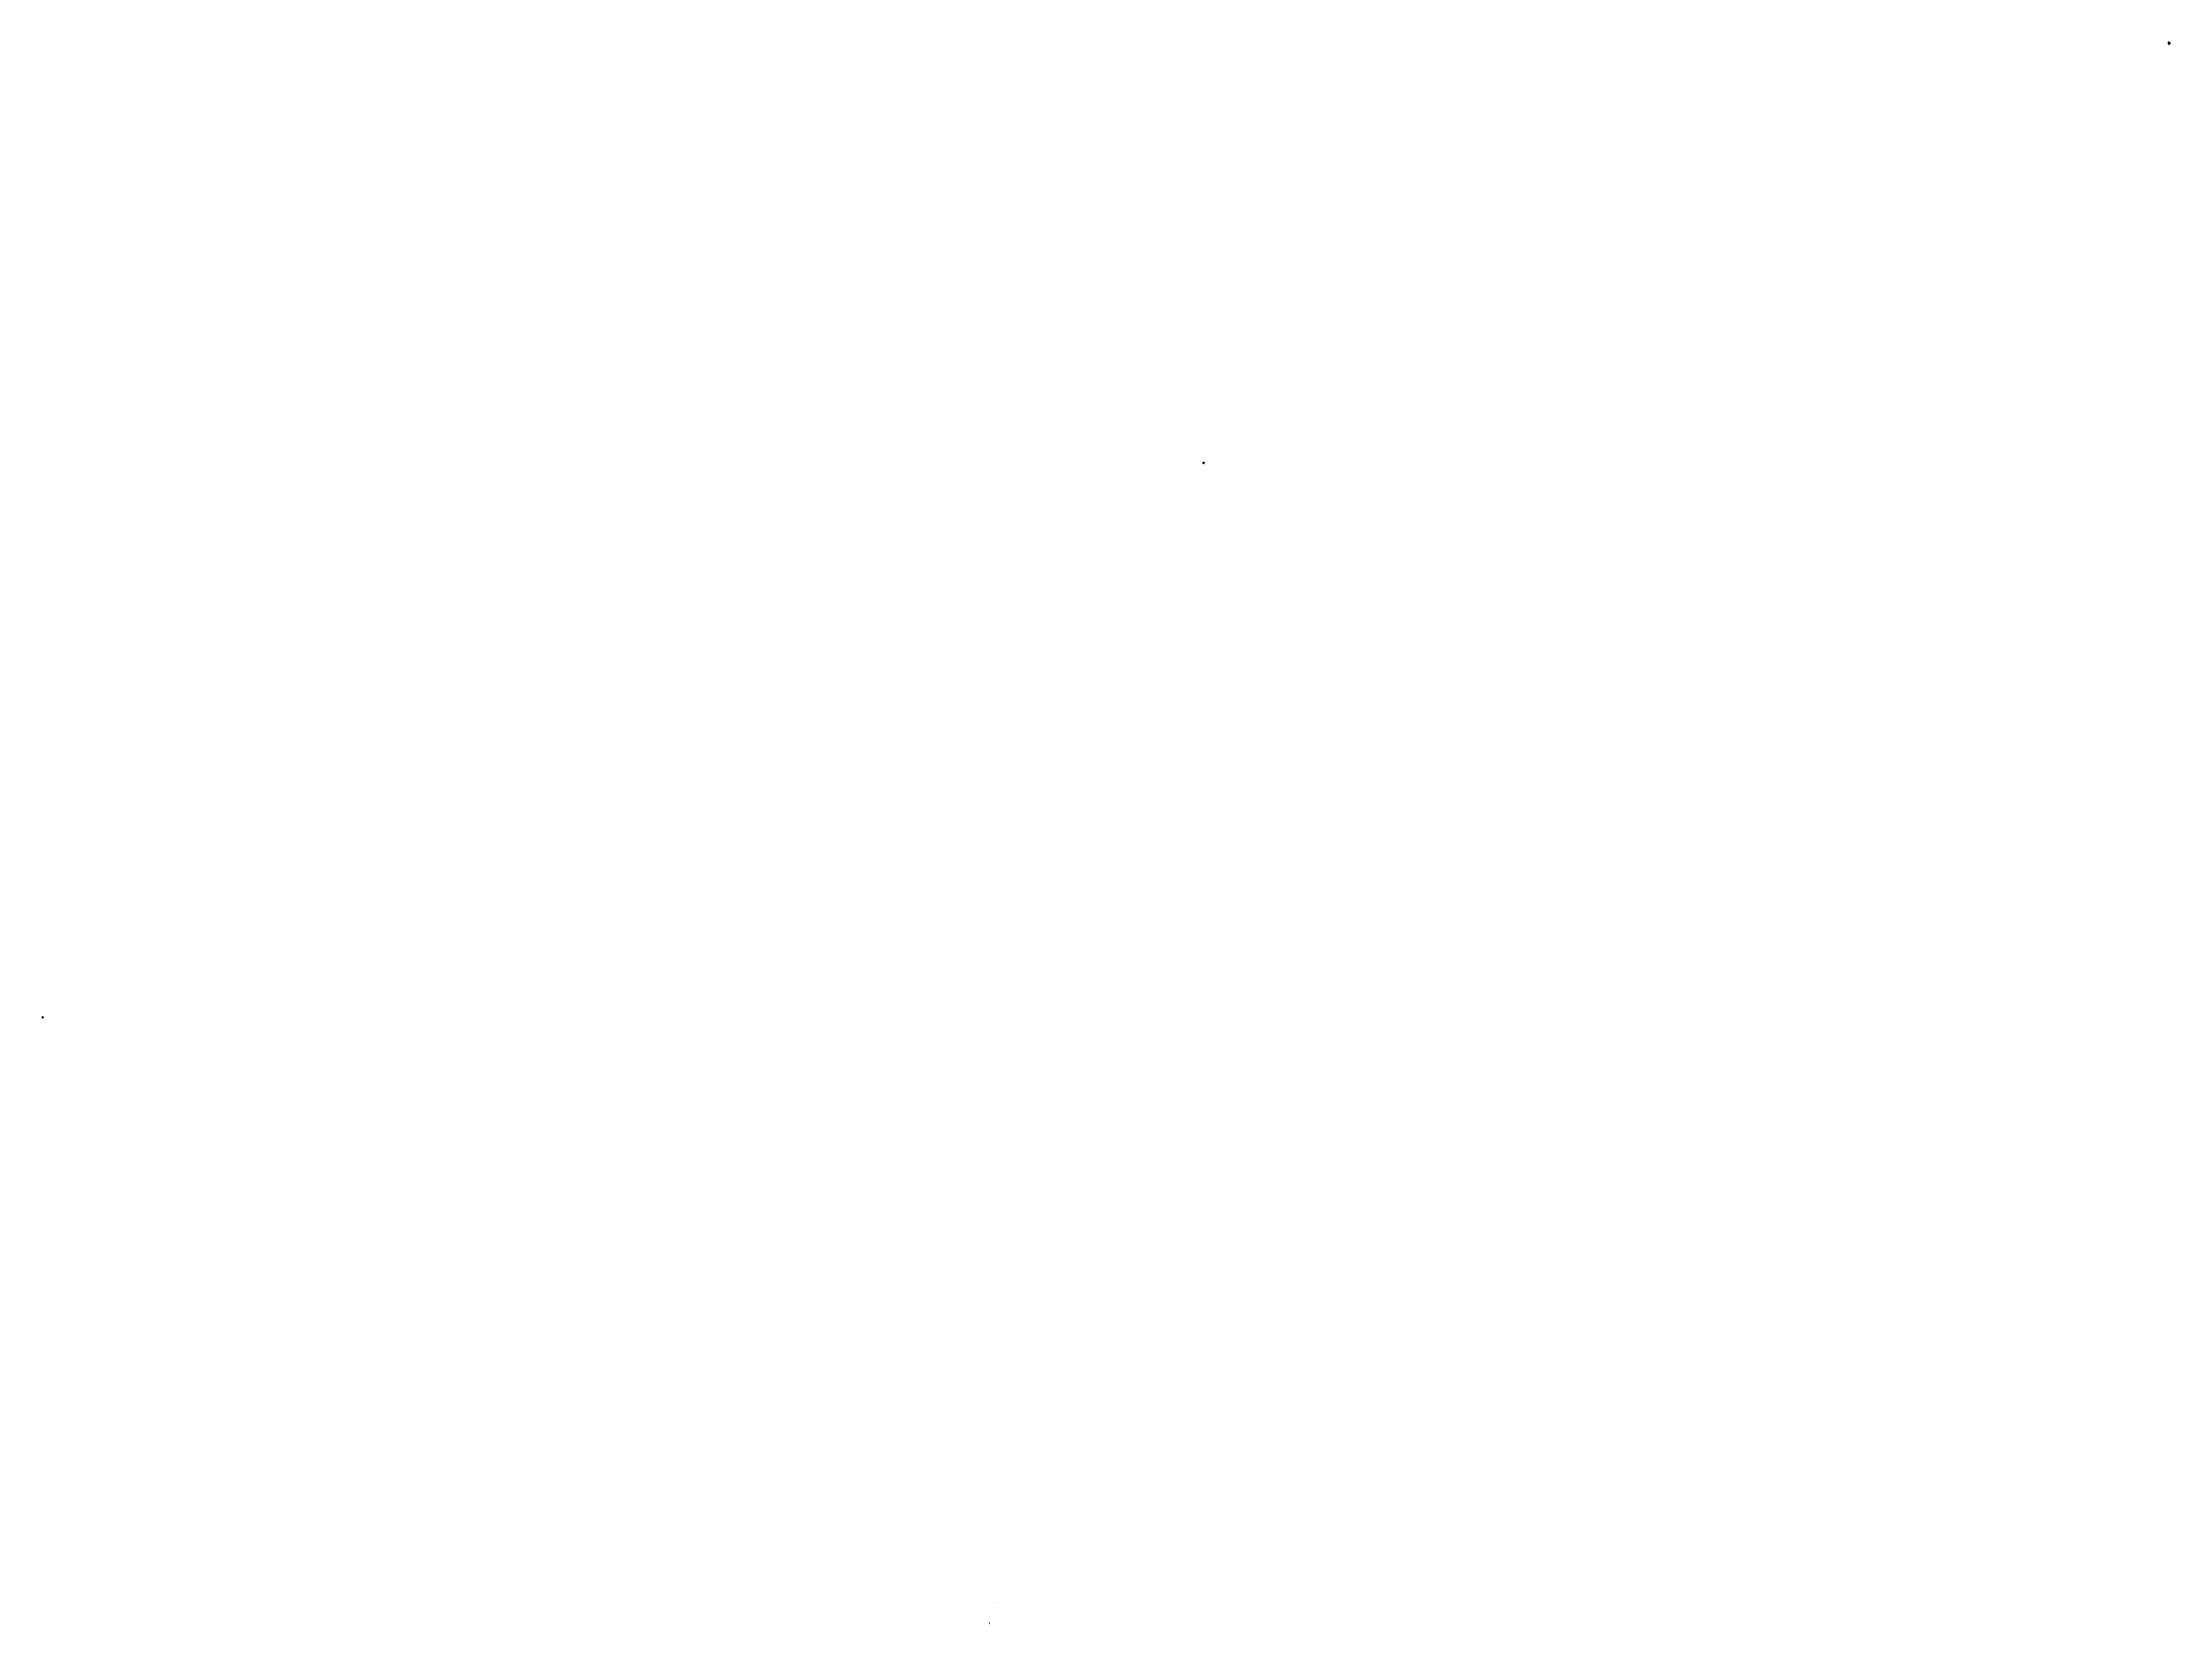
# Model space of a CAD drawing. Extents: x 60615 to 1667718, y -531815 to 663330.
import ezdxf
from ezdxf.enums import TextEntityAlignment as Align

# ---------------------------------------------------------------- set-up
doc = ezdxf.new("R2010")
doc.units = 0
doc.header["$MEASUREMENT"] = 0
for name, pattern in [('ACAD_ISO03W100', [30, 12, -18]), ('ACAD_ISO04W100', [30.5, 24, -3, 0.5, -3]), ('DASH', [0.35, 0.25, -0.1]), ('EBLTYPE4', [45, 30, -3, 3, -3, 3, -3])]:
    doc.linetypes.add(name, pattern=pattern)
doc.layers.get('0').update_dxf_attribs({"linetype": 'CONTINUOUS'})
doc.layers.get('Defpoints').update_dxf_attribs({"linetype": 'CONTINUOUS'})
for name, color, linetype in [('CIRCUITLINE', 7, 'CONTINUOUS'), ('Entity', 2, 'CONTINUOUS'), ('MXB', 4, 'CONTINUOUS'), ('tool_txt', 3, 'CONTINUOUS'), ('图层 1', 7, 'CONTINUOUS'), ('图框线1', 6, 'CONTINUOUS'), ('粗实线', 7, 'CONTINUOUS')]:
    doc.layers.add(name, color=color, linetype=linetype)
doc.layers.add('Object', color=7, linetype='CONTINUOUS', lineweight=30)
doc.layers.add('细实线', color=7, linetype='CONTINUOUS', lineweight=25)
doc.styles.add('CCFS', font='COMPLEX.SHX', dxfattribs={"width": 0.7, "bigfont": 'CCFSHZ.SHX'})
doc.styles.add('HZ', font='txt', dxfattribs={"width": 0.8, "bigfont": 'hztxt'})
doc.styles.add('SHT', font='')
doc.styles.get("Standard").update_dxf_attribs({"font": '', "height": 30})
doc.styles.add('仿宋', font='simfang_0.ttf')
doc.styles.add('仿宋体', font='simfang_0.ttf', dxfattribs={"width": 0.8})
doc.styles.add('尺寸', font='txt.shx', dxfattribs={"width": 0.7})
doc.styles.get('SHT').set_extended_font_data('SimSun')
doc.styles.get('Standard').set_extended_font_data('NSimSun')
doc.dimstyles.new('ISO-25$0', dxfattribs={"dimscale": 3, "dimtxt": 4, "dimasz": 2, "dimexe": 2, "dimexo": 2, "dimgap": 2, "dimtad": 1, "dimtxsty": 'Standard', "dimcen": 30, "dimclrd": 3, "dimclre": 3, "dimclrt": 7, "dimadec": 0, "dimazin": 0, "dimtp": 0.1, "dimtm": 1e-09, "dimtfac": 1, "dimtmove": 0, "dimatfit": 3, "dimfxl": 1, "dimarcsym": 0})
doc.dimstyles.get("Standard").update_dxf_attribs({"dimtxt": 30, "dimasz": 1, "dimexe": 0.18, "dimexo": 0.0625, "dimgap": 0.09, "dimtad": 0, "dimtih": 1, "dimtoh": 1, "dimdec": 0, "dimzin": 0, "dimdsep": 46, "dimtxsty": 'Standard', "dimcen": 0.09, "dimclrd": 3, "dimclre": 3, "dimclrt": 3, "dimadec": 0, "dimazin": 0, "dimtfac": 1, "dimtdec": 0, "dimtofl": 0, "dimtmove": 0, "dimatfit": 3, "dimfxl": 0.18, "dimtolj": 1, "dimtzin": 0, "dimarcsym": 0})
doc.dimstyles.new('STANDARD$0', dxfattribs={"dimscale": 5, "dimtxt": 3.5, "dimasz": 2.5, "dimexe": 1, "dimexo": 0, "dimgap": 1, "dimtad": 1, "dimdec": 4, "dimzin": 14, "dimdsep": 46, "dimtxsty": '尺寸', "dimcen": 0, "dimclrd": 256, "dimclre": 256, "dimclrt": 256, "dimadec": 0, "dimazin": 0, "dimtfac": 1, "dimtdec": 4, "dimtmove": 0, "dimatfit": 0, "dimfxl": 1, "dimtolj": 1, "dimtzin": 0, "dimarcsym": 0})

# ---------------------------------------------------------------- blocks, each defined once
blk = doc.blocks.new('*D795')
at = {"color": 3, "linetype": 'ACAD_ISO03W100', "lineweight": -2, "transparency": 16777216}
for p, q in [((779840, -515825), (779840, -515810)), ((779909, -515825), (779909, -515810))]:
    blk.add_line(p, q, dxfattribs=at)
at = {"color": 3, "linetype": 'ByBlock', "lineweight": -2, "transparency": 16777216}
blk.add_line((779903, -515816), (779846, -515816), dxfattribs=at)
at = {"color": 3, "transparency": 16777216}
for points in [[(779846, -515815), (779846, -515817), (779840, -515816)], [(779903, -515815), (779903, -515817), (779909, -515816)]]:
    blk.add_solid(points, dxfattribs=at)
at = {"layer": 'Defpoints', "color": 0, "transparency": 16777216}
for p in [(779840, -515816), (779840, -515926), (779909, -515926)]:
    blk.add_point(p, dxfattribs=at)
at = {"color": 7, "transparency": 16777216, "insert": (779874, -515795), "char_height": 30, "attachment_point": 5}
blk.add_mtext('69', dxfattribs=at)
blk = doc.blocks.new('*D796')
at = {"color": 3, "linetype": 'ACAD_ISO03W100', "lineweight": -2, "transparency": 16777216}
for p, q in [((779090, -515825), (779090, -515810)), ((779159, -515825), (779159, -515810))]:
    blk.add_line(p, q, dxfattribs=at)
at = {"color": 3, "linetype": 'ByBlock', "lineweight": -2, "transparency": 16777216}
blk.add_line((779153, -515816), (779096, -515816), dxfattribs=at)
at = {"color": 3, "transparency": 16777216}
for points in [[(779096, -515815), (779096, -515817), (779090, -515816)], [(779153, -515815), (779153, -515817), (779159, -515816)]]:
    blk.add_solid(points, dxfattribs=at)
at = {"layer": 'Defpoints', "color": 0, "transparency": 16777216}
for p in [(779090, -515816), (779090, -515926), (779159, -515926)]:
    blk.add_point(p, dxfattribs=at)
at = {"color": 7, "transparency": 16777216, "insert": (779124, -515795), "char_height": 30, "attachment_point": 5}
blk.add_mtext('69', dxfattribs=at)
blk = doc.blocks.new('*D800')
at = {"color": 3, "lineweight": -2, "transparency": 16777216}
for p, q in [((775984, -531800), (775984, -531815)), ((776086, -531800), (776086, -531815))]:
    blk.add_line(p, q, dxfattribs=at)
at = {"color": 3, "linetype": 'ACAD_ISO04W100', "lineweight": -2, "transparency": 16777216}
blk.add_line((776080, -531809), (775990, -531809), dxfattribs=at)
at = {"color": 3, "transparency": 16777216}
for points in [[(775990, -531808), (775990, -531810), (775984, -531809)], [(776080, -531808), (776080, -531810), (776086, -531809)]]:
    blk.add_solid(points, dxfattribs=at)
at = {"layer": 'Defpoints', "color": 0, "transparency": 16777216}
for p in [(775984, -531740), (775984, -531809), (776086, -531740)]:
    blk.add_point(p, dxfattribs=at)
at = {"color": 7, "transparency": 16777216, "insert": (776035, -531788), "char_height": 30, "attachment_point": 5}
blk.add_mtext('102', dxfattribs=at)
blk = doc.blocks.new('*D1151')
at = {"lineweight": -2, "ltscale": 80, "transparency": 16777216}
for p, q in [((1667454, 663330), (1667718, 663330)), ((1667454, 662330), (1667718, 662330)), ((1667713, 663318), (1667713, 662343))]:
    blk.add_line(p, q, dxfattribs=at)
at = {"ltscale": 80, "transparency": 16777216}
for points in [[(1667711, 663318), (1667715, 663318), (1667713, 663330)], [(1667711, 662343), (1667715, 662343), (1667713, 662330)]]:
    blk.add_solid(points, dxfattribs=at)
at = {"layer": 'Defpoints', "color": 0, "ltscale": 80, "transparency": 16777216}
for p in [(1667454, 663330), (1667454, 662330), (1667713, 662330)]:
    blk.add_point(p, dxfattribs=at)
at = {"ltscale": 80, "transparency": 16777216, "insert": (1667699, 662830), "char_height": 17.5, "attachment_point": 5, "rotation": 90, "style": '尺寸'}
blk.add_mtext('\\A1;1000', dxfattribs=at)
blk = doc.blocks.new('2')
at = {"color": 0, "ltscale": 80}
for p, q in [((5013, -2788), (5013, -2868)), ((5013, -2788), (5513, -2788)), ((5013, -2868), (5513, -2868)), ((5513, -2868), (5513, -2788))]:
    blk.add_line(p, q, dxfattribs=at)
at = {"color": 0, "ltscale": 80, "insert": (5163, -2801), "char_height": 40, "width": 419.56, "attachment_point": 1, "style": 'CCFS'}
blk.add_mtext('{\\fSimSun|b0|i0|c134|p2;上部突出部分}', dxfattribs=at)
blk = doc.blocks.new('*D1153')
at = {"lineweight": -2, "transparency": 16777216}
for p, q in [((1666954, 662330), (1666954, 662233)), ((1666966, 662238), (1667441, 662238)), ((1667454, 662330), (1667454, 662233))]:
    blk.add_line(p, q, dxfattribs=at)
at = {"transparency": 16777216}
for points in [[(1666966, 662240), (1666966, 662236), (1666954, 662238)], [(1667441, 662240), (1667441, 662236), (1667454, 662238)]]:
    blk.add_solid(points, dxfattribs=at)
at = {"layer": 'Defpoints', "color": 0, "transparency": 16777216}
for p in [(1666954, 662330), (1667454, 662330), (1667454, 662238)]:
    blk.add_point(p, dxfattribs=at)
at = {"transparency": 16777216, "insert": (1667204, 662252), "char_height": 17.5, "attachment_point": 5, "style": '尺寸'}
blk.add_mtext('\\A1;500', dxfattribs=at)
blk = doc.blocks.new('*D1154')
at = {"lineweight": -2, "transparency": 16777216}
for p, q in [((1666974, 662496), (1666974, 662447)), ((1667421, 662452), (1666986, 662452)), ((1667434, 662497), (1667434, 662447))]:
    blk.add_line(p, q, dxfattribs=at)
at = {"transparency": 16777216}
for points in [[(1666986, 662455), (1666986, 662450), (1666974, 662452)], [(1667421, 662455), (1667421, 662450), (1667434, 662452)]]:
    blk.add_solid(points, dxfattribs=at)
at = {"layer": 'Defpoints', "color": 0, "transparency": 16777216}
for p in [(1666974, 662496), (1666974, 662452), (1667434, 662497)]:
    blk.add_point(p, dxfattribs=at)
at = {"transparency": 16777216, "insert": (1667204, 662466), "char_height": 17.5, "attachment_point": 5, "style": '尺寸'}
blk.add_mtext('\\A1;460', dxfattribs=at)
blk = doc.blocks.new('*D1155')
at = {"lineweight": -2, "transparency": 16777216}
for p, q in [((1667434, 663267), (1667429, 663267)), ((1667434, 662497), (1667429, 662497)), ((1667434, 663255), (1667434, 662510))]:
    blk.add_line(p, q, dxfattribs=at)
at = {"transparency": 16777216}
for points in [[(1667432, 663255), (1667436, 663255), (1667434, 663267)], [(1667432, 662510), (1667436, 662510), (1667434, 662497)]]:
    blk.add_solid(points, dxfattribs=at)
at = {"layer": 'Defpoints', "color": 0, "transparency": 16777216}
for p in [(1667434, 663267), (1667434, 662497), (1667434, 662497)]:
    blk.add_point(p, dxfattribs=at)
at = {"transparency": 16777216, "insert": (1667420, 662882), "char_height": 17.5, "attachment_point": 5, "rotation": 90, "style": '尺寸'}
blk.add_mtext('\\A1;770', dxfattribs=at)
blk = doc.blocks.new('*D1156')
at = {"lineweight": -2, "transparency": 16777216}
for p, q in [((1667454, 662410), (1667581, 662410)), ((1667455, 663330), (1667581, 663330)), ((1667576, 663318), (1667576, 662423))]:
    blk.add_line(p, q, dxfattribs=at)
at = {"transparency": 16777216}
for points in [[(1667574, 663318), (1667578, 663318), (1667576, 663330)], [(1667574, 662423), (1667578, 662423), (1667576, 662410)]]:
    blk.add_solid(points, dxfattribs=at)
at = {"layer": 'Defpoints', "color": 0, "transparency": 16777216}
for p in [(1667454, 662410), (1667455, 663330), (1667576, 662410)]:
    blk.add_point(p, dxfattribs=at)
at = {"transparency": 16777216, "insert": (1667563, 662870), "char_height": 17.5, "attachment_point": 5, "rotation": 90, "style": '尺寸'}
blk.add_mtext('\\A1;920', dxfattribs=at)
blk = doc.blocks.new('*D1157')
at = {"lineweight": -2, "transparency": 16777216}
for p, q in [((1666954, 663330), (1666979, 663330)), ((1666974, 663267), (1666969, 663267)), ((1666974, 663280), (1666974, 663318))]:
    blk.add_line(p, q, dxfattribs=at)
at = {"transparency": 16777216}
for points in [[(1666972, 663318), (1666976, 663318), (1666974, 663330)], [(1666972, 663280), (1666976, 663280), (1666974, 663267)]]:
    blk.add_solid(points, dxfattribs=at)
at = {"layer": 'Defpoints', "color": 0, "transparency": 16777216}
for p in [(1666954, 663330), (1666974, 663330), (1666974, 663267)]:
    blk.add_point(p, dxfattribs=at)
at = {"transparency": 16777216, "insert": (1666960, 663299), "char_height": 17.5, "attachment_point": 5, "rotation": 90, "style": '尺寸'}
blk.add_mtext('\\A1;63', dxfattribs=at)
blk = doc.blocks.new('*D1158')
at = {"color": 3, "lineweight": -2, "transparency": 16777216}
for p, q in [((1667400, 663277), (1667422, 663277)), ((1667422, 663277), (1667428, 663272)), ((1667434, 663267), (1667434, 663267)), ((1667434, 663267), (1667434, 663267))]:
    blk.add_line(p, q, dxfattribs=at)
at = {"color": 3, "transparency": 16777216}
blk.add_solid([(1667428, 663272), (1667428, 663272), (1667429, 663271)], dxfattribs=at)
at = {"layer": 'Defpoints', "color": 0, "transparency": 16777216}
for p in [(1667429, 663271), (1667439, 663263)]:
    blk.add_point(p, dxfattribs=at)
at = {"color": 3, "transparency": 16777216, "insert": (1667370, 663277), "char_height": 30, "attachment_point": 5}
blk.add_mtext('\\A1;∅13', dxfattribs=at)
blk = doc.blocks.new('*D1152')
at = {"lineweight": -2, "ltscale": 80, "transparency": 16777216}
for p, q in [((1667454, 663330), (1667526, 663330)), ((1667454, 662870), (1667526, 662870)), ((1667521, 662883), (1667521, 663318))]:
    blk.add_line(p, q, dxfattribs=at)
at = {"ltscale": 80, "transparency": 16777216}
for points in [[(1667519, 663318), (1667523, 663318), (1667521, 663330)], [(1667519, 662883), (1667523, 662883), (1667521, 662870)]]:
    blk.add_solid(points, dxfattribs=at)
at = {"layer": 'Defpoints', "color": 0, "ltscale": 80, "transparency": 16777216}
for p in [(1667454, 663330), (1667454, 662870), (1667521, 663330)]:
    blk.add_point(p, dxfattribs=at)
at = {"ltscale": 80, "transparency": 16777216, "insert": (1667507, 663100), "char_height": 17.5, "attachment_point": 5, "rotation": 90, "style": '尺寸'}
blk.add_mtext('\\A1;460', dxfattribs=at)
blk = doc.blocks.new('1')
for p, q in [((48245, -79931), (48237, -79931)), ((48245, -80021), (48237, -80021)), ((48245, -79931), (48245, -80021)), ((48258, -79931), (48258, -80021)), ((48258, -79931), (48258, -80021)), ((48271, -79931), (48271, -80021)), ((48284, -79931), (48284, -80021)), ((48297, -79931), (48297, -80021)), ((48310, -79931), (48310, -80021)), ((48323, -79931), (48323, -80021)), ((48349, -79931), (48335, -79931)), ((48349, -80021), (48335, -80021)), ((48336, -79931), (48336, -80021)), ((48374, -79931), (48388, -79931)), ((48374, -80021), (48388, -80021)), ((48388, -79931), (48388, -80021)), ((48401, -79931), (48401, -80021)), ((48414, -79931), (48414, -80021)), ((48427, -79931), (48427, -80021)), ((48440, -79931), (48440, -80021)), ((48453, -79931), (48453, -80021)), ((48466, -79931), (48466, -80021)), ((48466, -79931), (48466, -80021)), ((48478, -79931), (48487, -79931)), ((48478, -80021), (48487, -80021)), ((48479, -79931), (48479, -80021))]:
    blk.add_line(p, q)
for points in [[(48237, -80021), (48237, -79931)], [(48487, -80021), (48487, -79931)]]:
    blk.add_lwpolyline(points)
blk.add_lwpolyline([(48349, -80037), (48374, -80037), (48374, -79912), (48349, -79912)], close=True)
for centre, start, end in [((48251, -79931), 0, 180), ((48251, -80021), 180, 0), ((48264, -79931), 0, 180), ((48264, -80021), 180, 0), ((48277, -79931), 0, 180), ((48277, -80021), 180, 0), ((48290, -79931), 0, 180), ((48290, -80021), 180, 0), ((48303, -79931), 0, 180), ((48303, -80021), 180, 0), ((48316, -79931), 0, 180), ((48316, -80021), 180, 0), ((48329, -79931), 0, 180), ((48329, -80021), 180, 0), ((48394, -79931), 0, 180), ((48394, -80021), 180, 0), ((48407, -79931), 0, 180), ((48407, -80021), 180, 0), ((48420, -79931), 0, 180), ((48420, -80021), 180, 0), ((48433, -79931), 0, 180), ((48433, -80021), 180, 0), ((48446, -79931), 0, 180), ((48446, -80021), 180, 0), ((48459, -79931), 0, 180), ((48459, -80021), 180, 0), ((48472, -79931), 0, 180), ((48472, -80021), 180, 0)]:
    blk.add_arc(centre, 6.47, start, end)
blk = doc.blocks.new('*U1336')
at = {"layer": '图层 1', "color": 7}
for points in [[(112, 209), (111, 210), (112, 211)], [(111, 209), (111, 209), (111, 210)], [(111, 209), (111, 210), (111, 210)]]:
    blk.add_solid(points, dxfattribs=at)
at = {"layer": '图层 1', "color": 7, "extrusion": (0, 0, -1)}
for points in [[(-111, 209), (-111, 210), (-111, 209)], [(-111, 209), (-111, 210), (-112, 209)], [(-112, 209), (-112, 211), (-113, 209)], [(-113, 209), (-112, 211), (-113, 211)], [(-113, 209), (-113, 211), (-114, 209)], [(-114, 209), (-113, 211), (-114, 210)], [(-114, 209), (-114, 210), (-115, 209)], [(-115, 209), (-114, 210), (-115, 210)], [(-115, 209), (-115, 210), (-115, 209)]]:
    blk.add_solid(points, dxfattribs=at)
blk = doc.blocks.new('*U1337')
at = {"layer": '图层 1', "color": 7, "extrusion": (0, 0, -1)}
for points in [[(-111, 168), (-111, 168), (-111, 168)], [(-111, 167), (-111, 168), (-111, 168)], [(-112, 166), (-111, 168), (-112, 168)], [(-112, 166), (-112, 168), (-113, 166)], [(-113, 166), (-112, 168), (-113, 168)], [(-113, 166), (-113, 168), (-114, 167)], [(-114, 167), (-113, 168), (-114, 168)], [(-114, 167), (-114, 168), (-115, 168)], [(-115, 168), (-114, 168), (-115, 168)], [(-115, 168), (-115, 168), (-115, 168)]]:
    blk.add_solid(points, dxfattribs=at)
at = {"layer": '图层 1', "color": 7}
for points in [[(111, 168), (111, 168), (111, 167)], [(111, 167), (111, 168), (112, 166)]]:
    blk.add_solid(points, dxfattribs=at)
blk = doc.blocks.new('*U1338')
at = {"layer": '图层 1', "color": 7}
for points in [[(176, 209), (176, 209), (176, 210)], [(177, 209), (176, 210), (177, 210)], [(178, 209), (177, 210), (178, 211)]]:
    blk.add_solid(points, dxfattribs=at)
at = {"layer": '图层 1', "color": 7, "extrusion": (0, 0, -1)}
for points in [[(-176, 209), (-176, 210), (-177, 209)], [(-177, 209), (-177, 210), (-178, 209)], [(-178, 209), (-178, 211), (-179, 209)], [(-179, 209), (-178, 211), (-179, 211)], [(-179, 209), (-179, 211), (-180, 209)], [(-180, 209), (-179, 211), (-180, 210)], [(-180, 209), (-180, 210), (-180, 209)], [(-180, 209), (-180, 210), (-180, 210)], [(-180, 209), (-180, 210), (-180, 209)]]:
    blk.add_solid(points, dxfattribs=at)
blk = doc.blocks.new('*U1339')
at = {"layer": '图层 1', "color": 7, "extrusion": (0, 0, -1)}
for points in [[(-176, 168), (-176, 168), (-176, 168)], [(-177, 167), (-176, 168), (-177, 168)], [(-178, 166), (-177, 168), (-178, 168)], [(-178, 166), (-178, 168), (-179, 166)], [(-179, 166), (-178, 168), (-179, 168)], [(-179, 166), (-179, 168), (-180, 167)], [(-180, 167), (-179, 168), (-180, 168)], [(-180, 167), (-180, 168), (-180, 168)], [(-180, 168), (-180, 168), (-180, 168)], [(-180, 168), (-180, 168), (-180, 168)]]:
    blk.add_solid(points, dxfattribs=at)
at = {"layer": '图层 1', "color": 7}
for points in [[(176, 168), (176, 168), (177, 167)], [(177, 167), (177, 168), (178, 166)]]:
    blk.add_solid(points, dxfattribs=at)
blk = doc.blocks.new('*U1340')
at = {"layer": '图层 1', "color": 7}
for points in [[(199, 209), (198, 209), (199, 210)], [(200, 209), (199, 210), (200, 211)], [(199, 209), (199, 210), (199, 210)]]:
    blk.add_solid(points, dxfattribs=at)
at = {"layer": '图层 1', "color": 7, "extrusion": (0, 0, -1)}
for points in [[(-199, 209), (-199, 210), (-199, 209)], [(-199, 209), (-199, 210), (-200, 209)], [(-200, 209), (-200, 211), (-201, 209)], [(-201, 209), (-200, 211), (-201, 211)], [(-201, 209), (-201, 211), (-202, 209)], [(-202, 209), (-201, 211), (-202, 210)], [(-202, 209), (-202, 210), (-203, 209)], [(-203, 209), (-202, 210), (-203, 210)], [(-203, 209), (-203, 210), (-203, 209)]]:
    blk.add_solid(points, dxfattribs=at)
blk = doc.blocks.new('*U1341')
at = {"layer": '图层 1', "color": 7, "extrusion": (0, 0, -1)}
for points in [[(-199, 168), (-198, 168), (-199, 168)], [(-199, 167), (-199, 168), (-199, 168)], [(-200, 166), (-199, 168), (-200, 168)], [(-200, 166), (-200, 168), (-201, 166)], [(-201, 166), (-200, 168), (-201, 168)], [(-201, 166), (-201, 168), (-202, 167)], [(-202, 167), (-201, 168), (-202, 168)], [(-202, 167), (-202, 168), (-203, 168)], [(-203, 168), (-202, 168), (-203, 168)], [(-203, 168), (-203, 168), (-203, 168)]]:
    blk.add_solid(points, dxfattribs=at)
at = {"layer": '图层 1', "color": 7}
for points in [[(199, 168), (199, 168), (199, 167)], [(199, 167), (199, 168), (200, 166)]]:
    blk.add_solid(points, dxfattribs=at)
blk = doc.blocks.new('*U1342')
at = {"layer": '图层 1', "color": 7}
for points in [[(199, 209), (198, 209), (199, 210)], [(200, 209), (199, 210), (200, 211)], [(199, 209), (199, 210), (199, 210)]]:
    blk.add_solid(points, dxfattribs=at)
at = {"layer": '图层 1', "color": 7, "extrusion": (0, 0, -1)}
for points in [[(-199, 209), (-199, 210), (-199, 209)], [(-199, 209), (-199, 210), (-200, 209)], [(-200, 209), (-200, 211), (-201, 209)], [(-201, 209), (-200, 211), (-201, 211)], [(-201, 209), (-201, 211), (-202, 209)], [(-202, 209), (-201, 211), (-202, 210)], [(-202, 209), (-202, 210), (-203, 209)], [(-203, 209), (-202, 210), (-203, 210)], [(-203, 209), (-203, 210), (-203, 209)]]:
    blk.add_solid(points, dxfattribs=at)
blk = doc.blocks.new('*U1343')
at = {"layer": '图层 1', "color": 7, "extrusion": (0, 0, -1)}
for points in [[(-199, 168), (-198, 168), (-199, 168)], [(-199, 167), (-199, 168), (-199, 168)], [(-200, 166), (-199, 168), (-200, 168)], [(-200, 166), (-200, 168), (-201, 166)], [(-201, 166), (-200, 168), (-201, 168)], [(-201, 166), (-201, 168), (-202, 167)], [(-202, 167), (-201, 168), (-202, 168)], [(-202, 167), (-202, 168), (-203, 168)], [(-203, 168), (-202, 168), (-203, 168)], [(-203, 168), (-203, 168), (-203, 168)]]:
    blk.add_solid(points, dxfattribs=at)
at = {"layer": '图层 1', "color": 7}
for points in [[(199, 168), (199, 168), (199, 167)], [(199, 167), (199, 168), (200, 166)]]:
    blk.add_solid(points, dxfattribs=at)
blk = doc.blocks.new('*U1344')
at = {"layer": '图层 1', "color": 7}
for points in [[(221, 209), (221, 209), (221, 210)], [(222, 209), (221, 210), (222, 210)], [(223, 209), (222, 210), (223, 211)]]:
    blk.add_solid(points, dxfattribs=at)
at = {"layer": '图层 1', "color": 7, "extrusion": (0, 0, -1)}
for points in [[(-221, 209), (-221, 210), (-222, 209)], [(-222, 209), (-222, 210), (-223, 209)], [(-223, 209), (-223, 211), (-224, 209)], [(-224, 209), (-223, 211), (-224, 211)], [(-224, 209), (-224, 211), (-225, 209)], [(-225, 209), (-224, 211), (-225, 210)], [(-225, 209), (-225, 210), (-225, 209)], [(-225, 209), (-225, 210), (-225, 210)], [(-225, 209), (-225, 210), (-226, 209)]]:
    blk.add_solid(points, dxfattribs=at)
blk = doc.blocks.new('*U1345')
at = {"layer": '图层 1', "color": 7, "extrusion": (0, 0, -1)}
for points in [[(-221, 168), (-221, 168), (-221, 168)], [(-222, 167), (-221, 168), (-222, 168)], [(-223, 166), (-222, 168), (-223, 168)], [(-223, 166), (-223, 168), (-224, 166)], [(-224, 166), (-223, 168), (-224, 168)], [(-224, 166), (-224, 168), (-225, 167)], [(-225, 167), (-224, 168), (-225, 168)], [(-225, 167), (-225, 168), (-225, 168)], [(-225, 168), (-225, 168), (-225, 168)], [(-225, 168), (-225, 168), (-226, 168)]]:
    blk.add_solid(points, dxfattribs=at)
at = {"layer": '图层 1', "color": 7}
for points in [[(221, 168), (221, 168), (222, 167)], [(222, 167), (222, 168), (223, 166)]]:
    blk.add_solid(points, dxfattribs=at)
blk = doc.blocks.new('*U1346')
at = {"layer": '图层 1', "color": 7}
for points in [[(131, 209), (131, 209), (131, 210)], [(132, 209), (131, 210), (132, 210)], [(132, 209), (132, 210), (132, 211)]]:
    blk.add_solid(points, dxfattribs=at)
at = {"layer": '图层 1', "color": 7, "extrusion": (0, 0, -1)}
for points in [[(-131, 209), (-131, 210), (-132, 209)], [(-132, 209), (-132, 211), (-133, 209)], [(-133, 209), (-132, 211), (-133, 211)], [(-132, 209), (-132, 210), (-132, 209)], [(-133, 209), (-133, 211), (-134, 209)], [(-134, 209), (-133, 211), (-134, 210)], [(-134, 209), (-134, 210), (-135, 209)], [(-135, 209), (-134, 210), (-135, 210)], [(-135, 209), (-135, 210), (-135, 209)]]:
    blk.add_solid(points, dxfattribs=at)
blk = doc.blocks.new('*U1347')
at = {"layer": '图层 1', "color": 7}
for points in [[(154, 209), (153, 209), (154, 210)], [(155, 209), (154, 210), (155, 211)], [(154, 209), (154, 210), (154, 210)]]:
    blk.add_solid(points, dxfattribs=at)
at = {"layer": '图层 1', "color": 7, "extrusion": (0, 0, -1)}
for points in [[(-154, 209), (-154, 210), (-154, 209)], [(-154, 209), (-154, 210), (-155, 209)], [(-155, 209), (-155, 211), (-156, 209)], [(-156, 209), (-155, 211), (-156, 211)], [(-156, 209), (-156, 211), (-157, 209)], [(-157, 209), (-156, 211), (-157, 210)], [(-157, 209), (-157, 210), (-158, 209)], [(-158, 209), (-157, 210), (-158, 210)], [(-158, 209), (-158, 210), (-158, 209)]]:
    blk.add_solid(points, dxfattribs=at)
blk = doc.blocks.new('*U1349')
at = {"layer": '图层 1', "color": 7}
for points in [[(179, 195), (178, 196), (179, 196)], [(179, 195), (179, 196), (185, 185)]]:
    blk.add_solid(points, dxfattribs=at)
blk = doc.blocks.new('*U1350')
at = {"layer": '图层 1', "color": 7, "extrusion": (0, 0, -1)}
for points in [[(-185, 184), (-178, 196), (-185, 186)], [(-185, 184), (-185, 186), (-185, 185)]]:
    blk.add_solid(points, dxfattribs=at)
blk = doc.blocks.new('*U1351')
at = {"layer": '图层 1', "color": 7}
for points in [[(201, 195), (200, 196), (201, 196)], [(201, 195), (201, 196), (208, 185)]]:
    blk.add_solid(points, dxfattribs=at)
blk = doc.blocks.new('*U1352')
at = {"layer": '图层 1', "color": 7, "extrusion": (0, 0, -1)}
for points in [[(-207, 184), (-200, 196), (-207, 186)], [(-207, 184), (-207, 186), (-208, 185)]]:
    blk.add_solid(points, dxfattribs=at)
blk = doc.blocks.new('*U1353')
at = {"layer": '图层 1', "color": 7}
for points in [[(224, 195), (223, 196), (224, 196)], [(224, 195), (224, 196), (230, 185)]]:
    blk.add_solid(points, dxfattribs=at)
blk = doc.blocks.new('*U1354')
at = {"layer": '图层 1', "color": 7, "extrusion": (0, 0, -1)}
for points in [[(-230, 184), (-223, 196), (-230, 186)], [(-230, 184), (-230, 186), (-230, 185)]]:
    blk.add_solid(points, dxfattribs=at)
blk = doc.blocks.new('*U1355')
at = {"layer": '图层 1', "color": 7, "extrusion": (0, 0, -1)}
blk.add_solid([(-178, 123), (-178, 124), (-179, 123)], dxfattribs=at)
blk = doc.blocks.new('*U1356')
at = {"layer": '图层 1', "color": 7, "extrusion": (0, 0, -1)}
for points in [[(-179, 123), (-178, 124), (-179, 124)], [(-179, 123), (-179, 124), (-179, 124)]]:
    blk.add_solid(points, dxfattribs=at)
blk = doc.blocks.new('*U1357')
at = {"layer": '图层 1', "color": 7}
blk.add_solid([(179, 124), (178, 124), (179, 125)], dxfattribs=at)
at = {"layer": '图层 1', "color": 7, "extrusion": (0, 0, -1)}
blk.add_solid([(-179, 124), (-179, 125), (-179, 124)], dxfattribs=at)
blk = doc.blocks.new('*U1358')
at = {"layer": '图层 1', "color": 7, "extrusion": (0, 0, -1)}
blk.add_solid([(-178, 124), (-178, 125), (-179, 125)], dxfattribs=at)
blk = doc.blocks.new('*U1359')
at = {"layer": '图层 1', "color": 7}
blk.add_solid([(178, 124), (177, 125), (178, 125)], dxfattribs=at)
blk = doc.blocks.new('*U1360')
at = {"layer": '图层 1', "color": 7}
for points in [[(177, 124), (177, 124), (177, 125)], [(177, 124), (177, 125), (178, 124)]]:
    blk.add_solid(points, dxfattribs=at)
blk = doc.blocks.new('*U1361')
at = {"layer": '图层 1', "color": 7, "extrusion": (0, 0, -1)}
blk.add_solid([(-177, 123), (-177, 124), (-177, 124)], dxfattribs=at)
at = {"layer": '图层 1', "color": 7}
blk.add_solid([(177, 123), (177, 124), (178, 124)], dxfattribs=at)
blk = doc.blocks.new('*U1362')
at = {"layer": '图层 1', "color": 7}
blk.add_solid([(178, 123), (177, 123), (178, 124)], dxfattribs=at)
blk = doc.blocks.new('*U1363')
at = {"layer": '图层 1', "color": 7, "extrusion": (0, 0, -1)}
blk.add_solid([(-178, 253), (-178, 254), (-179, 254)], dxfattribs=at)
blk = doc.blocks.new('*U1364')
at = {"layer": '图层 1', "color": 7}
blk.add_solid([(179, 253), (178, 253), (179, 254)], dxfattribs=at)
at = {"layer": '图层 1', "color": 7, "extrusion": (0, 0, -1)}
blk.add_solid([(-179, 253), (-179, 254), (-179, 253)], dxfattribs=at)
blk = doc.blocks.new('*U1365')
at = {"layer": '图层 1', "color": 7, "extrusion": (0, 0, -1)}
for points in [[(-179, 252), (-178, 253), (-179, 253)], [(-179, 252), (-179, 253), (-179, 253)]]:
    blk.add_solid(points, dxfattribs=at)
blk = doc.blocks.new('*U1366')
at = {"layer": '图层 1', "color": 7, "extrusion": (0, 0, -1)}
blk.add_solid([(-178, 252), (-178, 253), (-179, 252)], dxfattribs=at)
blk = doc.blocks.new('*U1367')
at = {"layer": '图层 1', "color": 7}
blk.add_solid([(178, 252), (177, 252), (178, 253)], dxfattribs=at)
blk = doc.blocks.new('*U1368')
at = {"layer": '图层 1', "color": 7, "extrusion": (0, 0, -1)}
blk.add_solid([(-177, 252), (-177, 253), (-177, 253)], dxfattribs=at)
at = {"layer": '图层 1', "color": 7}
blk.add_solid([(177, 252), (177, 253), (178, 253)], dxfattribs=at)
blk = doc.blocks.new('*U1369')
at = {"layer": '图层 1', "color": 7}
for points in [[(177, 253), (177, 253), (177, 254)], [(177, 253), (177, 254), (178, 253)]]:
    blk.add_solid(points, dxfattribs=at)
blk = doc.blocks.new('*U1370')
at = {"layer": '图层 1', "color": 7}
blk.add_solid([(178, 253), (177, 254), (178, 254)], dxfattribs=at)
blk = doc.blocks.new('*U1371')
at = {"layer": '图层 1', "color": 7, "extrusion": (0, 0, -1)}
blk.add_solid([(-201, 253), (-201, 254), (-202, 254)], dxfattribs=at)
blk = doc.blocks.new('*U1372')
at = {"layer": '图层 1', "color": 7}
blk.add_solid([(202, 253), (201, 253), (202, 254)], dxfattribs=at)
at = {"layer": '图层 1', "color": 7, "extrusion": (0, 0, -1)}
blk.add_solid([(-202, 253), (-202, 254), (-202, 253)], dxfattribs=at)
blk = doc.blocks.new('*U1373')
at = {"layer": '图层 1', "color": 7}
blk.add_solid([(202, 252), (201, 253), (202, 253)], dxfattribs=at)
at = {"layer": '图层 1', "color": 7, "extrusion": (0, 0, -1)}
blk.add_solid([(-202, 252), (-202, 253), (-202, 253)], dxfattribs=at)
blk = doc.blocks.new('*U1374')
at = {"layer": '图层 1', "color": 7, "extrusion": (0, 0, -1)}
blk.add_solid([(-201, 252), (-201, 253), (-202, 252)], dxfattribs=at)
blk = doc.blocks.new('*U1375')
at = {"layer": '图层 1', "color": 7}
blk.add_solid([(201, 252), (200, 252), (201, 253)], dxfattribs=at)
blk = doc.blocks.new('*U1376')
at = {"layer": '图层 1', "color": 7, "extrusion": (0, 0, -1)}
for points in [[(-200, 252), (-200, 253), (-200, 253)], [(-200, 252), (-200, 253), (-201, 253)]]:
    blk.add_solid(points, dxfattribs=at)
blk = doc.blocks.new('*U1377')
at = {"layer": '图层 1', "color": 7}
for points in [[(200, 253), (200, 253), (200, 254)], [(200, 253), (200, 254), (201, 253)]]:
    blk.add_solid(points, dxfattribs=at)
blk = doc.blocks.new('*U1378')
at = {"layer": '图层 1', "color": 7}
blk.add_solid([(201, 253), (200, 254), (201, 254)], dxfattribs=at)
blk = doc.blocks.new('*U1379')
at = {"layer": '图层 1', "color": 7, "extrusion": (0, 0, -1)}
blk.add_solid([(-223, 253), (-223, 254), (-224, 254)], dxfattribs=at)
blk = doc.blocks.new('*U1380')
at = {"layer": '图层 1', "color": 7}
blk.add_solid([(224, 253), (223, 253), (224, 254)], dxfattribs=at)
at = {"layer": '图层 1', "color": 7, "extrusion": (0, 0, -1)}
blk.add_solid([(-224, 253), (-224, 254), (-225, 253)], dxfattribs=at)
blk = doc.blocks.new('*U1381')
at = {"layer": '图层 1', "color": 7}
blk.add_solid([(224, 252), (223, 253), (224, 253)], dxfattribs=at)
at = {"layer": '图层 1', "color": 7, "extrusion": (0, 0, -1)}
blk.add_solid([(-224, 252), (-224, 253), (-225, 253)], dxfattribs=at)
blk = doc.blocks.new('*U1382')
at = {"layer": '图层 1', "color": 7, "extrusion": (0, 0, -1)}
blk.add_solid([(-223, 252), (-223, 253), (-224, 252)], dxfattribs=at)
blk = doc.blocks.new('*U1383')
at = {"layer": '图层 1', "color": 7}
blk.add_solid([(223, 252), (222, 252), (223, 253)], dxfattribs=at)
blk = doc.blocks.new('*U1384')
at = {"layer": '图层 1', "color": 7, "extrusion": (0, 0, -1)}
for points in [[(-222, 252), (-222, 253), (-222, 253)], [(-222, 252), (-222, 253), (-223, 253)]]:
    blk.add_solid(points, dxfattribs=at)
blk = doc.blocks.new('*U1385')
at = {"layer": '图层 1', "color": 7}
for points in [[(222, 253), (222, 253), (222, 254)], [(222, 253), (222, 254), (223, 253)]]:
    blk.add_solid(points, dxfattribs=at)
blk = doc.blocks.new('*U1386')
at = {"layer": '图层 1', "color": 7}
blk.add_solid([(223, 253), (222, 254), (223, 254)], dxfattribs=at)
blk = doc.blocks.new('*U1395')
at = {"layer": '图层 1', "color": 7, "extrusion": (0, 0, -1)}
blk.add_solid([(-201, 123), (-201, 124), (-202, 123)], dxfattribs=at)
blk = doc.blocks.new('*U1396')
at = {"layer": '图层 1', "color": 7}
blk.add_solid([(202, 123), (201, 124), (202, 124)], dxfattribs=at)
at = {"layer": '图层 1', "color": 7, "extrusion": (0, 0, -1)}
blk.add_solid([(-202, 123), (-202, 124), (-202, 124)], dxfattribs=at)
blk = doc.blocks.new('*U1397')
at = {"layer": '图层 1', "color": 7}
blk.add_solid([(202, 124), (201, 124), (202, 125)], dxfattribs=at)
at = {"layer": '图层 1', "color": 7, "extrusion": (0, 0, -1)}
blk.add_solid([(-202, 124), (-202, 125), (-202, 124)], dxfattribs=at)
blk = doc.blocks.new('*U1398')
at = {"layer": '图层 1', "color": 7, "extrusion": (0, 0, -1)}
blk.add_solid([(-201, 124), (-201, 125), (-202, 125)], dxfattribs=at)
blk = doc.blocks.new('*U1399')
at = {"layer": '图层 1', "color": 7}
blk.add_solid([(201, 124), (200, 125), (201, 125)], dxfattribs=at)
blk = doc.blocks.new('*U1400')
at = {"layer": '图层 1', "color": 7}
for points in [[(200, 124), (200, 124), (200, 125)], [(200, 124), (200, 125), (201, 124)]]:
    blk.add_solid(points, dxfattribs=at)
blk = doc.blocks.new('*U1401')
at = {"layer": '图层 1', "color": 7, "extrusion": (0, 0, -1)}
for points in [[(-200, 123), (-200, 124), (-200, 124)], [(-200, 123), (-200, 124), (-201, 124)]]:
    blk.add_solid(points, dxfattribs=at)
blk = doc.blocks.new('*U1402')
at = {"layer": '图层 1', "color": 7}
blk.add_solid([(201, 123), (200, 123), (201, 124)], dxfattribs=at)
blk = doc.blocks.new('*U1403')
at = {"layer": '图层 1', "color": 7, "extrusion": (0, 0, -1)}
blk.add_solid([(-223, 123), (-223, 124), (-224, 123)], dxfattribs=at)
blk = doc.blocks.new('*U1404')
at = {"layer": '图层 1', "color": 7}
blk.add_solid([(224, 123), (223, 124), (224, 124)], dxfattribs=at)
at = {"layer": '图层 1', "color": 7, "extrusion": (0, 0, -1)}
blk.add_solid([(-224, 123), (-224, 124), (-225, 124)], dxfattribs=at)
blk = doc.blocks.new('*U1405')
at = {"layer": '图层 1', "color": 7}
blk.add_solid([(224, 124), (223, 124), (224, 125)], dxfattribs=at)
at = {"layer": '图层 1', "color": 7, "extrusion": (0, 0, -1)}
blk.add_solid([(-224, 124), (-224, 125), (-225, 124)], dxfattribs=at)
blk = doc.blocks.new('*U1406')
at = {"layer": '图层 1', "color": 7, "extrusion": (0, 0, -1)}
blk.add_solid([(-223, 124), (-223, 125), (-224, 125)], dxfattribs=at)
blk = doc.blocks.new('*U1407')
at = {"layer": '图层 1', "color": 7}
blk.add_solid([(223, 124), (222, 125), (223, 125)], dxfattribs=at)
blk = doc.blocks.new('*U1408')
at = {"layer": '图层 1', "color": 7}
for points in [[(222, 124), (222, 124), (222, 125)], [(222, 124), (222, 125), (223, 124)]]:
    blk.add_solid(points, dxfattribs=at)
blk = doc.blocks.new('*U1409')
at = {"layer": '图层 1', "color": 7, "extrusion": (0, 0, -1)}
for points in [[(-222, 123), (-222, 124), (-222, 124)], [(-222, 123), (-222, 124), (-223, 124)]]:
    blk.add_solid(points, dxfattribs=at)
blk = doc.blocks.new('*U1410')
at = {"layer": '图层 1', "color": 7}
blk.add_solid([(223, 123), (222, 123), (223, 124)], dxfattribs=at)
blk = doc.blocks.new('block 3')
at = {"layer": '图层 1', "color": 7, "char_height": 3.67, "attachment_point": 7, "rotation": 90.099983}
for s, insert in [('\\fSimSun|b0|i0|c0|p34;\\W1;L', (190, 235)), ('\\fSimSun|b0|i0|c0|p34;\\W1;J', (190, 232))]:
    blk.add_mtext(s, dxfattribs=dict(at, insert=insert))
blk = doc.blocks.new('*U1348')
at = {"layer": '图层 1', "color": 7}
for points in [[(244, 209), (244, 209), (244, 210)], [(245, 209), (244, 210), (245, 210)], [(245, 209), (245, 210), (245, 211)]]:
    blk.add_solid(points, dxfattribs=at)
at = {"layer": '图层 1', "color": 7, "extrusion": (0, 0, -1)}
for points in [[(-244, 209), (-244, 210), (-245, 209)], [(-245, 209), (-245, 211), (-246, 209)], [(-246, 209), (-245, 211), (-246, 211)], [(-245, 209), (-245, 210), (-245, 209)], [(-246, 209), (-246, 211), (-247, 209)], [(-247, 209), (-246, 211), (-247, 210)], [(-247, 209), (-247, 210), (-248, 209)], [(-248, 209), (-247, 210), (-248, 210)], [(-248, 209), (-248, 210), (-248, 209)]]:
    blk.add_solid(points, dxfattribs=at)
blk = doc.blocks.new('block 7')
at = {"layer": '图层 1', "color": 7, "char_height": 3.67, "attachment_point": 7, "rotation": 90.099983}
for s, insert in [('\\fSimSun|b0|i0|c0|p34;\\W1;A', (242, 229)), ('\\fSimSun|b0|i0|c0|p34;\\W1;+', (242, 232))]:
    blk.add_mtext(s, dxfattribs=dict(at, insert=insert))
blk = doc.blocks.new('block 8')
at = {"layer": '图层 1', "color": 7, "char_height": 3.67, "attachment_point": 7, "rotation": 90.099983}
for s, insert in [('\\fSimSun|b0|i0|c0|p34;\\W1;B', (265, 229)), ('\\fSimSun|b0|i0|c0|p34;\\W1;-', (265, 232))]:
    blk.add_mtext(s, dxfattribs=dict(at, insert=insert))
blk = doc.blocks.new('*U1387')
at = {"layer": '图层 1', "color": 7, "extrusion": (0, 0, -1)}
blk.add_solid([(-246, 253), (-246, 254), (-247, 254)], dxfattribs=at)
blk = doc.blocks.new('*U1388')
at = {"layer": '图层 1', "color": 7}
blk.add_solid([(247, 253), (246, 253), (247, 254)], dxfattribs=at)
at = {"layer": '图层 1', "color": 7, "extrusion": (0, 0, -1)}
blk.add_solid([(-247, 253), (-247, 254), (-247, 253)], dxfattribs=at)
blk = doc.blocks.new('*U1389')
at = {"layer": '图层 1', "color": 7}
blk.add_solid([(247, 252), (246, 253), (247, 253)], dxfattribs=at)
at = {"layer": '图层 1', "color": 7, "extrusion": (0, 0, -1)}
blk.add_solid([(-247, 252), (-247, 253), (-247, 253)], dxfattribs=at)
blk = doc.blocks.new('*U1390')
at = {"layer": '图层 1', "color": 7, "extrusion": (0, 0, -1)}
blk.add_solid([(-246, 252), (-246, 253), (-247, 252)], dxfattribs=at)
blk = doc.blocks.new('*U1391')
at = {"layer": '图层 1', "color": 7}
blk.add_solid([(246, 252), (245, 252), (246, 253)], dxfattribs=at)
blk = doc.blocks.new('*U1392')
at = {"layer": '图层 1', "color": 7, "extrusion": (0, 0, -1)}
for points in [[(-245, 252), (-245, 253), (-245, 253)], [(-245, 252), (-245, 253), (-246, 253)]]:
    blk.add_solid(points, dxfattribs=at)
blk = doc.blocks.new('*U1393')
at = {"layer": '图层 1', "color": 7}
blk.add_solid([(245, 253), (245, 253), (245, 254)], dxfattribs=at)
at = {"layer": '图层 1', "color": 7, "extrusion": (0, 0, -1)}
blk.add_solid([(-245, 253), (-245, 254), (-246, 253)], dxfattribs=at)
blk = doc.blocks.new('*U1394')
at = {"layer": '图层 1', "color": 7}
blk.add_solid([(246, 253), (245, 254), (246, 254)], dxfattribs=at)

msp = doc.modelspace()

# ---------------------------------------------------------------- hatches: boundary and pattern name
at = {"linetype": 'Continuous', "lineweight": 25}
for points in [[(938012.86894, 345369.46592), (938012.86894, 345364.88436), (938013.94894, 345369.46592)], [(938021.41484, 345369.91533), (938021.41484, 345365.33376), (938022.49484, 345369.91533)], [(938030.64285, 345369.91533), (938030.64285, 345365.33376), (938031.72285, 345369.91533)]]:
    msp.add_hatch(color=256, dxfattribs=at).paths.add_polyline_path(points, flags=0)

# ---------------------------------------------------------------- linework, layer by layer
at = {"color": 0, "linetype": 'DASH', "ltscale": 80}
msp.add_line((937821.79364, 345458.47688), (937897.99383, 345458.47688), dxfattribs=at)
at = {"color": 0, "ltscale": 80}
for p, q in [((937829.84713, 345406.05263), (937832.00317, 345408.20867)), ((937829.8756, 345394.73959), (937832.03165, 345396.89564)), ((937829.8756, 345383.44276), (937832.03165, 345385.59881)), ((937829.8756, 345372.14592), (937832.03165, 345374.30197)), ((937829.8756, 345347.23012), (937832.03165, 345349.38617)), ((937854.43291, 345440.06489), (937860.19399, 345440.06489)), ((937866.37274, 345440.12516), (937866.37274, 345430.04508)), ((937894.61584, 345406.05263), (937896.77188, 345408.20867)), ((937894.61584, 345394.73959), (937896.77188, 345396.89564)), ((937894.61584, 345383.44276), (937896.77188, 345385.59881)), ((937894.61584, 345372.14592), (937896.77188, 345374.30197)), ((937894.73872, 345347.22988), (937896.89476, 345349.38592)), ((938037.69787, 345285.20625), (938158.57922, 345285.20625))]:
    msp.add_line(p, q, dxfattribs=at)
at = {"linetype": 'EBLTYPE4', "lineweight": -3}
for p, q in [((937860.19399, 345440.06489), (937860.19399, 345418.73502)), ((937860.19399, 345418.73502), (937862.51567, 345418.73502))]:
    msp.add_line(p, q, dxfattribs=at)
at = {"color": 4}
for p, q in [((937886.10499, 345429.83802), (937887.74749, 345430.32646)), ((937887.41999, 345429.77675), (937886.49019, 345429.20813)), ((937886.87539, 345428.57825), (937888.05854, 345429.81783)), ((937887.10899, 345431.70225), (937887.60508, 345430.06204)), ((937889.13678, 345428.7434), (937887.78609, 345429.79793)), ((937887.90302, 345430.69189), (937887.90302, 345431.57063)), ((937889.71598, 345430.10173), (937888.01994, 345430.34636)), ((937888.58481, 345431.75228), (937888.20095, 345430.08224)), ((937888.48681, 345429.81315), (937889.42638, 345429.42257))]:
    msp.add_line(p, q, dxfattribs=at)
at = {"color": 4, "lineweight": -3}
for p, q in [((937982.86323, 345265.67775), (938041.43523, 345265.67775)), ((937982.86323, 345255.91575), (938041.43523, 345255.91575)), ((937982.86323, 345251.03475), (938041.43523, 345251.03475)), ((937982.86323, 345246.15375), (938041.43523, 345246.15375)), ((937997.50623, 345241.27275), (937997.50623, 345260.79675)), ((938012.14923, 345241.27275), (938012.14923, 345260.79675)), ((938026.79223, 345241.27275), (938026.79223, 345260.79675)), ((938049.24483, 345254.93955), (938049.24483, 345246.15375)), ((938057.05443, 345254.93955), (938057.05443, 345246.15375)), ((938064.86403, 345260.79675), (938064.86403, 345254.93955)), ((938064.86403, 345254.93955), (938064.86403, 345246.15375)), ((938070.71634, 345246.15375), (938070.71685, 345241.26362)), ((938076.57843, 345260.79675), (938076.57843, 345254.93955)), ((938076.57843, 345254.93955), (938076.57843, 345246.15375)), ((938088.29283, 345260.79675), (938088.29283, 345254.93955)), ((938088.29283, 345254.93955), (938088.29283, 345246.15375))]:
    msp.add_line(p, q, dxfattribs=at)
at = {"linetype": 'Continuous', "lineweight": 25}
for p, q in [((938012.86894, 345452.3882), (938012.86894, 345364.88436)), ((938013.94894, 345369.46592), (938012.86894, 345364.88436)), ((938012.86894, 345369.46592), (938013.94894, 345369.46592)), ((938039.96807, 345457.7882), (938018.26894, 345457.7882)), ((938039.96807, 345450.6602), (938018.26894, 345450.6602)), ((938021.41484, 345437.75541), (938021.41484, 345365.33376)), ((938022.49484, 345369.91533), (938021.41484, 345365.33376)), ((938021.41484, 345369.91533), (938022.49484, 345369.91533)), ((938030.64285, 345423.30624), (938030.64285, 345365.33376)), ((938031.72285, 345369.91533), (938030.64285, 345365.33376)), ((938030.64285, 345369.91533), (938031.72285, 345369.91533)), ((938039.96807, 345469.63344), (938105.33118, 345469.63344)), ((938039.96807, 345386.68134), (938039.96807, 345469.63344)), ((938039.96807, 345462.09234), (938105.33118, 345462.09234)), ((938039.96807, 345454.55124), (938105.33118, 345454.55124)), ((938039.96807, 345447.01014), (938105.33118, 345447.01014)), ((938039.96807, 345439.46904), (938105.33118, 345439.46904)), ((938039.96807, 345431.92794), (938105.33118, 345431.92794)), ((938039.96807, 345424.38684), (938105.33118, 345424.38684)), ((938039.96807, 345416.84574), (938105.33118, 345416.84574)), ((938039.96807, 345409.30464), (938105.33118, 345409.30464)), ((938039.96807, 345394.22244), (938105.33118, 345394.22244)), ((938039.96807, 345386.68134), (938105.33118, 345386.68134)), ((938059.21165, 345386.68134), (938059.21165, 345469.63344)), ((938059.21165, 345401.76354), (938105.33118, 345401.76354)), ((938069.98465, 345386.68134), (938069.98465, 345462.09234)), ((938080.75765, 345386.68134), (938080.75765, 345462.09234)), ((938105.33118, 345469.63344), (938105.33118, 345386.68134))]:
    msp.add_line(p, q, dxfattribs=at)
for p, q in [((938026.81009, 345443.1554), (938039.96807, 345443.1612)), ((938026.81009, 345436.0274), (938039.96807, 345436.0332)), ((938036.00562, 345428.07321), (938039.96807, 345428.07495)), ((938036.00562, 345420.94521), (938039.96807, 345420.94695))]:
    msp.add_line(p, q)
msp.add_lwpolyline([(1666953.78649, 662410.04436), (1667453.78649, 662410.04436), (1667453.78649, 663330.04436), (1666953.78649, 663330.04436)], close=True)
at = {"color": 0, "ltscale": 80}
for points in [[(937819.66314, 345470.62885), (937826.42418, 345470.62885), (937826.42418, 345470.38807), (937819.66314, 345470.38807)], [(937895.86333, 345470.62885), (937902.62437, 345470.62885), (937902.62437, 345470.38807), (937895.86333, 345470.38807)]]:
    msp.add_lwpolyline(points, close=True, dxfattribs=at)
for centre, radius in [((1666973.78649, 663267.04436), 6.5), ((1666973.78649, 662497.04436), 6.5), ((1667453.69649, 662870.04436), 55), ((1667433.78649, 663267.04436), 6.5), ((1667433.78649, 662497.04436), 6.5)]:
    msp.add_circle(centre, radius)
at = {"color": 4}
for radius in [2.625, 0.2981]:
    msp.add_circle((937887.90302, 345430.07214), radius, dxfattribs=at)
for centre, start, end in [((937886.49019, 345429.20813), 121.4477855732, 301.4477855732), ((937887.8469, 345431.72727), 1.941767335, 181.941767335), ((937889.42638, 345429.42257), 246.9061365382, 66.9061365382)]:
    msp.add_arc(centre, 0.73833, start, end, dxfattribs=at)
at = {"linetype": 'Continuous', "lineweight": 25}
for centre, start in [((938018.26894, 345452.3882), 90), ((938018.26894, 345445.2602), 90), ((938026.81484, 345437.75541), 90), ((938026.81484, 345430.62741), 90), ((938036.00562, 345422.67321), 89.9582592695), ((938036.00562, 345415.54521), 89.9582592695)]:
    msp.add_arc(centre, 5.4, start, 180, dxfattribs=at)
at = {"layer": 'Entity', "color": 0}
for p, q in [((937823.05303, 345456.49735), (937820.62303, 345460.31686)), ((937823.05303, 345470.38807), (937823.05303, 345460.28593)), ((937899.25322, 345456.49735), (937896.82322, 345460.31686)), ((937899.25322, 345470.38807), (937899.25322, 345460.28593))]:
    msp.add_line(p, q, dxfattribs=at)
at = {"layer": 'Entity'}
for p, q in [((937822.24338, 345459.47629), (937823.85002, 345461.08292)), ((937823.85002, 345459.47629), (937822.24338, 345461.08292)), ((937898.44358, 345459.47629), (937900.05021, 345461.08292)), ((937900.05021, 345459.47629), (937898.44358, 345461.08292))]:
    msp.add_line(p, q, dxfattribs=at)
at = {"layer": 'MXB', "color": 4, "lineweight": -3}
for p, q in [((937982.86323, 345285.20625), (937982.86323, 345327.20625)), ((937992.26465, 345292.20625), (937992.26465, 345327.20625)), ((937992.26465, 345292.20625), (937992.26465, 345285.20625)), ((938031.69882, 345292.20625), (938031.69882, 345327.20625)), ((938031.69882, 345292.20625), (938031.69882, 345285.20625)), ((938068.36168, 345292.20625), (938068.36168, 345327.20625)), ((938068.36168, 345292.20625), (938068.36168, 345285.20625)), ((938117.07663, 345292.20625), (938117.07663, 345327.20625)), ((938117.07663, 345292.20625), (938117.07663, 345285.20625)), ((938127.07663, 345292.20625), (938127.07663, 345327.20625)), ((938127.07663, 345292.20625), (938127.07663, 345285.20625)), ((938158.57922, 345285.20625), (938158.57922, 345334.25354))]:
    msp.add_line(p, q, dxfattribs=at)
at = {"layer": 'MXB', "color": 4, "linetype": 'EBLTYPE4', "lineweight": -3}
msp.add_line((938158.57923, 345285.20625), (938158.57923, 345348.20625), dxfattribs=at)
at = {"layer": 'Object', "color": 7, "linetype": 'EBLTYPE4', "lineweight": -3}
msp.add_line((937862.41896, 345420.35833), (937866.37274, 345418.73502), dxfattribs=at)
at = {"layer": '图层 1', "color": 7, "lineweight": 25}
for points in [[(937823.05303, 345440.06489), (937823.05303, 345456.49735)], [(937823.05303, 345440.06489), (937850.47295, 345440.06489)], [(937831.45293, 345407.11673), (937850.47295, 345407.11673)], [(937831.45293, 345395.83694), (937850.47295, 345395.83694)], [(937831.45293, 345384.54011), (937850.47295, 345384.54011)], [(937831.45293, 345373.24327), (937850.47295, 345373.24327)], [(937831.45293, 345359.75626), (937850.47295, 345359.75626)], [(937831.45293, 345348.32747), (937850.47295, 345348.32747)], [(937850.47295, 345343.78506), (937876.15313, 345343.78506), (937876.15313, 345447.6036), (937850.47295, 345447.6036), (937850.47295, 345343.78506)], [(937852.15313, 345440.06489), (937850.47295, 345440.06489)], [(937852.15313, 345407.11673), (937850.47295, 345407.11673)], [(937852.15313, 345395.83694), (937850.47295, 345395.83694)], [(937852.15313, 345395.83694), (937850.47295, 345395.83694)], [(937852.15313, 345384.54011), (937850.47295, 345384.54011)], [(937852.15313, 345373.24327), (937850.47295, 345373.24327)], [(937852.15313, 345359.75626), (937850.47295, 345359.75626)], [(937852.15313, 345348.32747), (937850.47295, 345348.32747)], [(937852.15313, 345348.32747), (937850.47295, 345348.32747)], [(937854.43291, 345440.06489), (937854.31279, 345440.48482), (937854.07305, 345440.84468), (937853.71318, 345441.08491), (937853.29326, 345441.20479), (937852.87285, 345441.08491), (937852.45293, 345440.84468), (937852.21318, 345440.48482), (937852.15313, 345440.06489), (937852.21318, 345439.64473), (937852.45293, 345439.28486), (937852.87285, 345438.98482), (937853.29326, 345438.92476), (937853.71318, 345438.98482), (937854.07305, 345439.28486), (937854.31279, 345439.64473), (937854.43291, 345440.06489)], [(937854.43291, 345407.11673), (937854.31279, 345407.53665), (937854.07305, 345407.89676), (937853.71318, 345408.13675), (937853.29326, 345408.25662), (937852.87285, 345408.13675), (937852.45293, 345407.89676), (937852.21318, 345407.53665), (937852.15313, 345407.11673), (937852.21318, 345406.69656), (937852.45293, 345406.3367), (937852.87285, 345406.03665), (937853.29326, 345405.97659), (937853.71318, 345406.03665), (937854.07305, 345406.3367), (937854.31279, 345406.69656), (937854.43291, 345407.11673)], [(937854.43291, 345395.83694), (937854.31279, 345396.25686), (937854.07305, 345396.61673), (937853.71318, 345396.85672), (937853.29326, 345396.97683), (937852.87285, 345396.85672), (937852.45293, 345396.61673), (937852.21318, 345396.25686), (937852.15313, 345395.83694), (937852.21318, 345395.41678), (937852.45293, 345395.05691), (937852.87285, 345394.81692), (937853.29326, 345394.69681), (937853.71318, 345394.81692), (937854.07305, 345395.05691), (937854.31279, 345395.41678), (937854.43291, 345395.83694)], [(937854.43291, 345395.83694), (937854.31279, 345396.25686), (937854.07305, 345396.61673), (937853.71318, 345396.85672), (937853.29326, 345396.97683), (937852.87285, 345396.85672), (937852.45293, 345396.61673), (937852.21318, 345396.25686), (937852.15313, 345395.83694), (937852.21318, 345395.41678), (937852.45293, 345395.05691), (937852.87285, 345394.81692), (937853.29326, 345394.69681), (937853.71318, 345394.81692), (937854.07305, 345395.05691), (937854.31279, 345395.41678), (937854.43291, 345395.83694)], [(937854.43291, 345384.54011), (937854.31279, 345385.02009), (937854.07305, 345385.3802), (937853.71318, 345385.62019), (937853.29326, 345385.68024), (937852.87285, 345385.62019), (937852.45293, 345385.3802), (937852.21318, 345385.02009), (937852.15313, 345384.54011), (937852.21318, 345384.12019), (937852.45293, 345383.76032), (937852.87285, 345383.52009), (937853.29326, 345383.40021), (937853.71318, 345383.52009), (937854.07305, 345383.76032), (937854.31279, 345384.12019), (937854.43291, 345384.54011)], [(937854.43291, 345373.24327), (937854.31279, 345373.72325), (937854.07305, 345374.08336), (937853.71318, 345374.32335), (937853.29326, 345374.38341), (937852.87285, 345374.32335), (937852.45293, 345374.08336), (937852.21318, 345373.72325), (937852.15313, 345373.24327), (937852.21318, 345372.82335), (937852.45293, 345372.46349), (937852.87285, 345372.22325), (937853.29326, 345372.10338), (937853.71318, 345372.22325), (937854.07305, 345372.46349), (937854.31279, 345372.82335), (937854.43291, 345373.24327)], [(937854.43291, 345359.75626), (937854.31279, 345360.23624), (937854.07305, 345360.59635), (937853.71318, 345360.83634), (937853.29326, 345360.8964), (937852.87285, 345360.83634), (937852.45293, 345360.59635), (937852.21318, 345360.23624), (937852.15313, 345359.75626), (937852.21318, 345359.33634), (937852.45293, 345358.97648), (937852.87285, 345358.73624), (937853.29326, 345358.61637), (937853.71318, 345358.73624), (937854.07305, 345358.97648), (937854.31279, 345359.33634), (937854.43291, 345359.75626)], [(937854.43291, 345348.32747), (937854.31279, 345348.74739), (937854.07305, 345349.10726), (937853.71318, 345349.34725), (937853.29326, 345349.46736), (937852.87285, 345349.34725), (937852.45293, 345349.10726), (937852.21318, 345348.74739), (937852.15313, 345348.32747), (937852.21318, 345347.9073), (937852.45293, 345347.54744), (937852.87285, 345347.30745), (937853.29326, 345347.18733), (937853.71318, 345347.30745), (937854.07305, 345347.54744), (937854.31279, 345347.9073), (937854.43291, 345348.32747)], [(937854.43291, 345348.32747), (937854.31279, 345348.74739), (937854.07305, 345349.10726), (937853.71318, 345349.34725), (937853.29326, 345349.46736), (937852.87285, 345349.34725), (937852.45293, 345349.10726), (937852.21318, 345348.74739), (937852.15313, 345348.32747), (937852.21318, 345347.9073), (937852.45293, 345347.54744), (937852.87285, 345347.30745), (937853.29326, 345347.18733), (937853.71318, 345347.30745), (937854.07305, 345347.54744), (937854.31279, 345347.9073), (937854.43291, 345348.32747)], [(937853.29326, 345438.92476), (937853.29326, 345441.20479)], [(937853.29326, 345405.97659), (937853.29326, 345408.25662)], [(937853.29326, 345394.69681), (937853.29326, 345396.97683)], [(937853.29326, 345394.69681), (937853.29326, 345396.97683)], [(937853.29326, 345383.40021), (937853.29326, 345385.68024)], [(937853.29326, 345372.10338), (937853.29326, 345374.38341)], [(937853.29326, 345358.61637), (937853.29326, 345360.8964)], [(937853.29326, 345347.18733), (937853.29326, 345349.46736)], [(937853.29326, 345347.18733), (937853.29326, 345349.46736)], [(937858.69317, 345407.11673), (937854.43291, 345407.11673)], [(937858.69317, 345395.83694), (937854.43291, 345395.83694)], [(937858.69317, 345395.83694), (937854.43291, 345395.83694)], [(937858.69317, 345384.54011), (937854.43291, 345384.54011)], [(937858.69317, 345373.24327), (937854.43291, 345373.24327)], [(937858.69317, 345359.75626), (937854.43291, 345359.75626)], [(937858.69317, 345407.11673), (937861.51299, 345407.11673)], [(937858.69317, 345395.83694), (937861.51299, 345395.83694)], [(937858.69317, 345384.54011), (937861.51299, 345384.54011)], [(937858.69317, 345373.24327), (937861.51299, 345373.24327)], [(937858.69317, 345359.75626), (937861.51299, 345359.75626)], [(937872.19352, 345440.12516), (937866.37274, 345440.12516)], [(937872.19352, 345430.04508), (937866.37274, 345430.04508)], [(937872.19352, 345418.73502), (937866.37274, 345418.73502)], [(937869.97295, 345407.11673), (937867.15313, 345407.11673)], [(937869.97295, 345395.83694), (937867.15313, 345395.83694)], [(937869.97295, 345384.54011), (937867.15313, 345384.54011)], [(937869.97295, 345373.24327), (937867.15313, 345373.24327)], [(937869.97295, 345359.75626), (937867.15313, 345359.75626)], [(937869.97295, 345407.11673), (937872.25322, 345407.11673)], [(937869.97295, 345395.83694), (937872.25322, 345395.83694)], [(937869.97295, 345395.83694), (937872.25322, 345395.83694)], [(937869.97295, 345384.54011), (937872.25322, 345384.54011)], [(937869.97295, 345373.24327), (937872.25322, 345373.24327)], [(937869.97295, 345359.75626), (937872.25322, 345359.75626)], [(937874.47295, 345440.06489), (937874.41289, 345440.48482), (937874.17315, 345440.84468), (937873.81279, 345441.08491), (937873.33281, 345441.20479), (937872.91289, 345441.08491), (937872.55303, 345440.84468), (937872.31279, 345440.48482), (937872.25322, 345440.06489), (937872.31279, 345439.64473), (937872.55303, 345439.28486), (937872.91289, 345438.98482), (937873.33281, 345438.92476), (937873.81279, 345438.98482), (937874.17315, 345439.28486), (937874.41289, 345439.64473), (937874.47295, 345440.06489)], [(937874.47295, 345429.98482), (937874.41289, 345430.40474), (937874.17315, 345430.76485), (937873.81279, 345431.00484), (937873.33281, 345431.12471), (937872.91289, 345431.00484), (937872.55303, 345430.76485), (937872.31279, 345430.40474), (937872.25322, 345429.98482), (937872.31279, 345429.56489), (937872.55303, 345429.14473), (937872.91289, 345428.90474), (937873.33281, 345428.84468), (937873.81279, 345428.90474), (937874.17315, 345429.14473), (937874.41289, 345429.56489), (937874.47295, 345429.98482)], [(937874.47295, 345418.70479), (937874.41289, 345419.12471), (937874.17315, 345419.48482), (937873.81279, 345419.72481), (937873.33281, 345419.78486), (937872.91289, 345419.72481), (937872.55303, 345419.48482), (937872.31279, 345419.12471), (937872.25322, 345418.70479), (937872.31279, 345418.22481), (937872.55303, 345417.8647), (937872.91289, 345417.62471), (937873.33281, 345417.56489), (937873.81279, 345417.62471), (937874.17315, 345417.8647), (937874.41289, 345418.22481), (937874.47295, 345418.70479)], [(937874.47295, 345407.11673), (937874.41289, 345407.53665), (937874.17315, 345407.89676), (937873.81279, 345408.13675), (937873.33281, 345408.25662), (937872.91289, 345408.13675), (937872.55303, 345407.89676), (937872.31279, 345407.53665), (937872.25322, 345407.11673), (937872.31279, 345406.69656), (937872.55303, 345406.3367), (937872.91289, 345406.03665), (937873.33281, 345405.97659), (937873.81279, 345406.03665), (937874.17315, 345406.3367), (937874.41289, 345406.69656), (937874.47295, 345407.11673)], [(937874.47295, 345395.83694), (937874.41289, 345396.25686), (937874.17315, 345396.61673), (937873.81279, 345396.85672), (937873.33281, 345396.97683), (937872.91289, 345396.85672), (937872.55303, 345396.61673), (937872.31279, 345396.25686), (937872.25322, 345395.83694), (937872.31279, 345395.41678), (937872.55303, 345395.05691), (937872.91289, 345394.81692), (937873.33281, 345394.69681), (937873.81279, 345394.81692), (937874.17315, 345395.05691), (937874.41289, 345395.41678), (937874.47295, 345395.83694)], [(937874.47295, 345395.83694), (937874.41289, 345396.25686), (937874.17315, 345396.61673), (937873.81279, 345396.85672), (937873.33281, 345396.97683), (937872.91289, 345396.85672), (937872.55303, 345396.61673), (937872.31279, 345396.25686), (937872.25322, 345395.83694), (937872.31279, 345395.41678), (937872.55303, 345395.05691), (937872.91289, 345394.81692), (937873.33281, 345394.69681), (937873.81279, 345394.81692), (937874.17315, 345395.05691), (937874.41289, 345395.41678), (937874.47295, 345395.83694)], [(937874.47295, 345384.54011), (937874.41289, 345385.02009), (937874.17315, 345385.3802), (937873.81279, 345385.62019), (937873.33281, 345385.68024), (937872.91289, 345385.62019), (937872.55303, 345385.3802), (937872.31279, 345385.02009), (937872.25322, 345384.54011), (937872.31279, 345384.12019), (937872.55303, 345383.76032), (937872.91289, 345383.52009), (937873.33281, 345383.40021), (937873.81279, 345383.52009), (937874.17315, 345383.76032), (937874.41289, 345384.12019), (937874.47295, 345384.54011)], [(937874.47295, 345373.24327), (937874.41289, 345373.72325), (937874.17315, 345374.08336), (937873.81279, 345374.32335), (937873.33281, 345374.38341), (937872.91289, 345374.32335), (937872.55303, 345374.08336), (937872.31279, 345373.72325), (937872.25322, 345373.24327), (937872.31279, 345372.82335), (937872.55303, 345372.46349), (937872.91289, 345372.22325), (937873.33281, 345372.10338), (937873.81279, 345372.22325), (937874.17315, 345372.46349), (937874.41289, 345372.82335), (937874.47295, 345373.24327)], [(937874.47295, 345359.75626), (937874.41289, 345360.23624), (937874.17315, 345360.59635), (937873.81279, 345360.83634), (937873.33281, 345360.8964), (937872.91289, 345360.83634), (937872.55303, 345360.59635), (937872.31279, 345360.23624), (937872.25322, 345359.75626), (937872.31279, 345359.33634), (937872.55303, 345358.97648), (937872.91289, 345358.73624), (937873.33281, 345358.61637), (937873.81279, 345358.73624), (937874.17315, 345358.97648), (937874.41289, 345359.33634), (937874.47295, 345359.75626)], [(937874.47295, 345348.32723), (937874.41289, 345348.74715), (937874.17315, 345349.10726), (937873.81279, 345349.34725), (937873.33281, 345349.40706), (937872.91289, 345349.34725), (937872.55303, 345349.10726), (937872.31279, 345348.74715), (937872.25322, 345348.32723), (937872.31279, 345347.84725), (937872.55303, 345347.48714), (937872.91289, 345347.24715), (937873.33281, 345347.18709), (937873.81279, 345347.24715), (937874.17315, 345347.48714), (937874.41289, 345347.84725), (937874.47295, 345348.32723)], [(937873.33281, 345441.20479), (937873.33281, 345438.92476)], [(937873.33281, 345431.12471), (937873.33281, 345428.84468)], [(937873.33281, 345419.78486), (937873.33281, 345417.56489)], [(937873.33281, 345408.25662), (937873.33281, 345405.97659)], [(937873.33281, 345396.97683), (937873.33281, 345394.69681)], [(937873.33281, 345396.97683), (937873.33281, 345394.69681)], [(937873.33281, 345385.68024), (937873.33281, 345383.40021)], [(937873.33281, 345374.38341), (937873.33281, 345372.10338)], [(937873.33281, 345360.8964), (937873.33281, 345358.61637)], [(937874.47295, 345440.06489), (937876.15313, 345440.06489)], [(937874.47295, 345429.98482), (937876.15313, 345429.98482)], [(937874.47295, 345418.70479), (937876.15313, 345418.70479)], [(937874.47295, 345407.11673), (937876.15313, 345407.11673)], [(937874.47295, 345395.83694), (937876.15313, 345395.83694)], [(937874.47295, 345395.83694), (937876.15313, 345395.83694)], [(937874.47295, 345384.54011), (937876.15313, 345384.54011)], [(937874.47295, 345373.24327), (937876.15313, 345373.24327)], [(937874.47295, 345359.75626), (937876.15313, 345359.75626)], [(937874.47295, 345348.32723), (937876.15313, 345348.32723)], [(937876.15313, 345440.06489), (937899.25322, 345440.06489)], [(937876.15313, 345429.98482), (937885.27947, 345429.98482)], [(937876.15313, 345418.70479), (937897.93291, 345418.70479)], [(937876.15313, 345407.11673), (937883.65313, 345407.11673)], [(937876.15313, 345395.83694), (937883.65313, 345395.83694)], [(937876.15313, 345395.83694), (937880.53301, 345395.83694)], [(937876.15313, 345384.54011), (937887.49297, 345384.54011)], [(937876.15313, 345373.24327), (937887.49297, 345373.24327)], [(937876.15313, 345359.75626), (937883.2332, 345359.75626)], [(937876.15313, 345359.75626), (937896.25322, 345359.75626)], [(937876.15313, 345348.32723), (937896.25322, 345348.32723)], [(937882.51299, 345359.75626), (937885.21318, 345359.75626)], [(937887.49297, 345384.54011), (937890.19317, 345384.54011)], [(937887.49297, 345373.24327), (937890.19317, 345373.24327)], [(937889.11309, 345407.11673), (937895.2332, 345407.11673)], [(937889.11309, 345395.83694), (937895.2332, 345395.83694)], [(937890.19317, 345384.54011), (937895.2332, 345384.54011)], [(937890.19317, 345373.24327), (937895.2332, 345373.24327)], [(937890.19317, 345359.75626), (937895.2332, 345359.75626)], [(937897.93291, 345429.98482), (937890.52656, 345429.98482)], [(937897.93291, 345418.70479), (937897.93291, 345429.98482)], [(937899.25322, 345440.06489), (937899.25322, 345456.49735)], [(937907.50805, 345476.78267), (937928.48055, 345476.78267), (937928.48055, 345464.60274), (937907.50805, 345464.60274), (937907.50805, 345476.78267)], [(937907.50805, 345464.60274), (937928.48055, 345464.60274), (937928.48055, 345452.42281), (937907.50805, 345452.42281), (937907.50805, 345464.60274)], [(937907.6352, 345452.48482), (937928.6077, 345452.48482), (937928.6077, 345341.46086), (937907.6352, 345341.46086), (937907.6352, 345452.48482)], [(937907.6352, 345434.42476), (937928.6077, 345434.42476)], [(937907.6352, 345416.60469), (937928.6077, 345416.60469)], [(937907.6352, 345403.50031), (937928.6077, 345403.50031)], [(937907.6352, 345392.04011), (937928.6077, 345392.04011)], [(937907.6352, 345381.06013), (937928.6077, 345381.06013)], [(937907.6352, 345369.76329), (937928.6077, 345369.76329)], [(937907.6352, 345355.18869), (937928.6077, 345355.18869)], [(937907.6352, 345341.46086), (937928.6077, 345341.46086)], [(937927.66806, 345476.78267), (937942.96787, 345476.78267), (937944.03465, 345341.44887), (937928.73484, 345341.44887), (937928.6077, 345452.48482)]]:
    msp.add_lwpolyline(points, dxfattribs=at)
at = {"layer": '图层 1', "lineweight": 0}
for points in [[(937830.55303, 345407.53665), (937830.37285, 345407.11673), (937830.97295, 345407.11673), (937830.55303, 345407.53665)], [(937830.37285, 345407.11673), (937830.55303, 345406.69656), (937830.97295, 345407.11673), (937830.37285, 345407.11673)], [(937830.55303, 345396.25686), (937830.37285, 345395.83694), (937830.97295, 345395.83694), (937830.55303, 345396.25686)], [(937830.37285, 345395.83694), (937830.55303, 345395.41678), (937830.97295, 345395.83694), (937830.37285, 345395.83694)], [(937830.55303, 345384.96027), (937830.37285, 345384.54011), (937830.97295, 345384.54011), (937830.55303, 345384.96027)], [(937830.37285, 345384.54011), (937830.55303, 345384.18024), (937830.97295, 345384.54011), (937830.37285, 345384.54011)], [(937830.55303, 345373.66344), (937830.37285, 345373.24327), (937830.97295, 345373.24327), (937830.55303, 345373.66344)], [(937830.37285, 345373.24327), (937830.55303, 345372.88341), (937830.97295, 345373.24327), (937830.37285, 345373.24327)], [(937830.55303, 345360.17643), (937830.37285, 345359.75626), (937830.97295, 345359.75626), (937830.55303, 345360.17643)], [(937830.37285, 345359.75626), (937830.55303, 345359.3964), (937830.97295, 345359.75626), (937830.37285, 345359.75626)], [(937830.55303, 345348.74739), (937830.37285, 345348.32747), (937830.97295, 345348.32747), (937830.55303, 345348.74739)], [(937830.37285, 345348.32747), (937830.55303, 345347.9073), (937830.97295, 345348.32747), (937830.37285, 345348.32747)], [(937830.97295, 345407.65652), (937830.55303, 345407.53665), (937830.97295, 345407.11673), (937830.97295, 345407.65652)], [(937830.55303, 345406.69656), (937830.97295, 345406.51663), (937830.97295, 345407.11673), (937830.55303, 345406.69656)], [(937830.97295, 345396.37674), (937830.55303, 345396.25686), (937830.97295, 345395.83694), (937830.97295, 345396.37674)], [(937830.55303, 345395.41678), (937830.97295, 345395.2969), (937830.97295, 345395.83694), (937830.55303, 345395.41678)], [(937830.97295, 345385.14021), (937830.55303, 345384.96027), (937830.97295, 345384.54011), (937830.97295, 345385.14021)], [(937830.55303, 345384.18024), (937830.97295, 345384.00031), (937830.97295, 345384.54011), (937830.55303, 345384.18024)], [(937830.97295, 345373.84337), (937830.55303, 345373.66344), (937830.97295, 345373.24327), (937830.97295, 345373.84337)], [(937830.55303, 345372.88341), (937830.97295, 345372.70348), (937830.97295, 345373.24327), (937830.55303, 345372.88341)], [(937830.97295, 345360.35636), (937830.55303, 345360.17643), (937830.97295, 345359.75626), (937830.97295, 345360.35636)], [(937830.55303, 345359.3964), (937830.97295, 345359.21647), (937830.97295, 345359.75626), (937830.55303, 345359.3964)], [(937830.97295, 345348.86727), (937830.55303, 345348.74739), (937830.97295, 345348.32747), (937830.97295, 345348.86727)], [(937830.55303, 345347.9073), (937830.97295, 345347.78743), (937830.97295, 345348.32747), (937830.55303, 345347.9073)], [(937831.33281, 345407.53665), (937830.97295, 345407.65652), (937830.97295, 345407.11673), (937831.33281, 345407.53665)], [(937831.51299, 345407.11673), (937831.33281, 345407.53665), (937830.97295, 345407.11673), (937831.51299, 345407.11673)], [(937830.97295, 345406.51663), (937831.33281, 345406.69656), (937830.97295, 345407.11673), (937830.97295, 345406.51663)], [(937831.33281, 345406.69656), (937831.51299, 345407.11673), (937830.97295, 345407.11673), (937831.33281, 345406.69656)], [(937831.33281, 345396.25686), (937830.97295, 345396.37674), (937830.97295, 345395.83694), (937831.33281, 345396.25686)], [(937831.51299, 345395.83694), (937831.33281, 345396.25686), (937830.97295, 345395.83694), (937831.51299, 345395.83694)], [(937830.97295, 345395.2969), (937831.33281, 345395.41678), (937830.97295, 345395.83694), (937830.97295, 345395.2969)], [(937831.33281, 345395.41678), (937831.51299, 345395.83694), (937830.97295, 345395.83694), (937831.33281, 345395.41678)], [(937831.33281, 345384.96027), (937830.97295, 345385.14021), (937830.97295, 345384.54011), (937831.33281, 345384.96027)], [(937831.51299, 345384.54011), (937831.33281, 345384.96027), (937830.97295, 345384.54011), (937831.51299, 345384.54011)], [(937830.97295, 345384.00031), (937831.33281, 345384.18024), (937830.97295, 345384.54011), (937830.97295, 345384.00031)], [(937831.33281, 345384.18024), (937831.51299, 345384.54011), (937830.97295, 345384.54011), (937831.33281, 345384.18024)], [(937831.33281, 345373.66344), (937830.97295, 345373.84337), (937830.97295, 345373.24327), (937831.33281, 345373.66344)], [(937831.51299, 345373.24327), (937831.33281, 345373.66344), (937830.97295, 345373.24327), (937831.51299, 345373.24327)], [(937830.97295, 345372.70348), (937831.33281, 345372.88341), (937830.97295, 345373.24327), (937830.97295, 345372.70348)], [(937831.33281, 345372.88341), (937831.51299, 345373.24327), (937830.97295, 345373.24327), (937831.33281, 345372.88341)], [(937831.33281, 345360.17643), (937830.97295, 345360.35636), (937830.97295, 345359.75626), (937831.33281, 345360.17643)], [(937831.51299, 345359.75626), (937831.33281, 345360.17643), (937830.97295, 345359.75626), (937831.51299, 345359.75626)], [(937830.97295, 345359.21647), (937831.33281, 345359.3964), (937830.97295, 345359.75626), (937830.97295, 345359.21647)], [(937831.33281, 345359.3964), (937831.51299, 345359.75626), (937830.97295, 345359.75626), (937831.33281, 345359.3964)], [(937831.33281, 345348.74739), (937830.97295, 345348.86727), (937830.97295, 345348.32747), (937831.33281, 345348.74739)], [(937831.51299, 345348.32747), (937831.33281, 345348.74739), (937830.97295, 345348.32747), (937831.51299, 345348.32747)], [(937830.97295, 345347.78743), (937831.33281, 345347.9073), (937830.97295, 345348.32747), (937830.97295, 345347.78743)], [(937831.33281, 345347.9073), (937831.51299, 345348.32747), (937830.97295, 345348.32747), (937831.33281, 345347.9073)], [(937853.29326, 345441.20479), (937852.81279, 345441.08491), (937852.39287, 345440.78486), (937852.15313, 345440.30488), (937852.15313, 345439.8249), (937852.39287, 345439.34468), (937852.81279, 345439.04487), (937853.29326, 345438.92476), (937853.29326, 345441.20479)], [(937853.29326, 345408.25662), (937852.81279, 345408.13675), (937852.39287, 345407.8367), (937852.15313, 345407.35672), (937852.15313, 345406.87674), (937852.39287, 345406.39676), (937852.81279, 345406.09671), (937853.29326, 345405.97659), (937853.29326, 345408.25662)], [(937853.29326, 345396.97683), (937852.81279, 345396.85672), (937852.39287, 345396.55691), (937852.15313, 345396.07693), (937852.15313, 345395.59671), (937852.39287, 345395.11673), (937852.81279, 345394.81692), (937853.29326, 345394.69681), (937853.29326, 345396.97683)], [(937853.29326, 345396.97683), (937852.81279, 345396.85672), (937852.39287, 345396.55691), (937852.15313, 345396.07693), (937852.15313, 345395.59671), (937852.39287, 345395.11673), (937852.81279, 345394.81692), (937853.29326, 345394.69681), (937853.29326, 345396.97683)], [(937853.29326, 345385.68024), (937852.81279, 345385.56013), (937852.39287, 345385.26032), (937852.15313, 345384.7801), (937852.15313, 345384.30012), (937852.39287, 345383.8802), (937852.81279, 345383.52009), (937853.29326, 345383.40021), (937853.29326, 345385.68024)], [(937853.29326, 345374.38341), (937852.81279, 345374.26329), (937852.39287, 345373.96349), (937852.15313, 345373.48326), (937852.15313, 345373.00328), (937852.39287, 345372.58336), (937852.81279, 345372.22325), (937853.29326, 345372.10338), (937853.29326, 345374.38341)], [(937853.29326, 345360.8964), (937852.81279, 345360.77628), (937852.39287, 345360.47648), (937852.15313, 345359.99625), (937852.15313, 345359.51627), (937852.39287, 345359.09635), (937852.81279, 345358.73624), (937853.29326, 345358.61637), (937853.29326, 345360.8964)], [(937853.29326, 345349.46736), (937852.81279, 345349.34725), (937852.39287, 345349.04744), (937852.15313, 345348.56746), (937852.15313, 345348.08724), (937852.39287, 345347.60726), (937852.81279, 345347.30745), (937853.29326, 345347.18733), (937853.29326, 345349.46736)], [(937853.29326, 345349.46736), (937852.81279, 345349.34725), (937852.39287, 345349.04744), (937852.15313, 345348.56746), (937852.15313, 345348.08724), (937852.39287, 345347.60726), (937852.81279, 345347.30745), (937853.29326, 345347.18733), (937853.29326, 345349.46736)], [(937867.09307, 345396.01687), (937861.39287, 345392.2969), (937861.21318, 345392.59671), (937867.09307, 345396.01687)], [(937867.09307, 345384.73684), (937861.39287, 345381.01687), (937861.21318, 345381.31692), (937867.09307, 345384.73684)], [(937867.09307, 345384.72028), (937861.39287, 345381.00031), (937861.21318, 345381.36018), (937867.09307, 345384.72028)], [(937867.09307, 345373.44001), (937861.39287, 345369.72004), (937861.21318, 345370.02009), (937867.09307, 345373.44001)], [(937867.09307, 345373.42345), (937861.39287, 345369.70348), (937861.21318, 345370.06334), (937867.09307, 345373.42345)], [(937867.09307, 345396.01687), (937867.27324, 345395.65677), (937861.39287, 345392.2969), (937867.09307, 345396.01687)], [(937867.09307, 345384.73684), (937867.27324, 345384.37674), (937861.39287, 345381.01687), (937867.09307, 345384.73684)], [(937867.09307, 345384.72028), (937867.27324, 345384.36018), (937861.39287, 345381.00031), (937867.09307, 345384.72028)], [(937867.09307, 345373.44001), (937867.27324, 345373.0799), (937861.39287, 345369.72004), (937867.09307, 345373.44001)], [(937867.09307, 345373.42345), (937867.27324, 345373.06334), (937861.39287, 345369.70348), (937867.09307, 345373.42345)], [(937873.33281, 345438.92476), (937873.87285, 345439.04487), (937874.2332, 345439.34468), (937874.47295, 345439.8249), (937874.47295, 345440.30488), (937874.2332, 345440.78486), (937873.87285, 345441.08491), (937873.33281, 345441.20479), (937873.33281, 345438.92476)], [(937873.33281, 345428.84468), (937873.87285, 345428.9648), (937874.2332, 345429.26485), (937874.47295, 345429.74483), (937874.47295, 345430.22481), (937874.2332, 345430.64473), (937873.87285, 345431.00484), (937873.33281, 345431.12471), (937873.33281, 345428.84468)], [(937873.33281, 345417.56489), (937873.87285, 345417.68477), (937874.2332, 345417.98482), (937874.47295, 345418.40474), (937874.47295, 345418.94478), (937874.2332, 345419.3647), (937873.87285, 345419.66475), (937873.33281, 345419.78486), (937873.33281, 345417.56489)], [(937873.33281, 345405.97659), (937873.87285, 345406.09671), (937874.2332, 345406.39676), (937874.47295, 345406.87674), (937874.47295, 345407.35672), (937874.2332, 345407.8367), (937873.87285, 345408.13675), (937873.33281, 345408.25662), (937873.33281, 345405.97659)], [(937873.33281, 345394.69681), (937873.87285, 345394.81692), (937874.2332, 345395.11673), (937874.47295, 345395.59671), (937874.47295, 345396.07693), (937874.2332, 345396.55691), (937873.87285, 345396.85672), (937873.33281, 345396.97683), (937873.33281, 345394.69681)], [(937873.33281, 345394.69681), (937873.87285, 345394.81692), (937874.2332, 345395.11673), (937874.47295, 345395.59671), (937874.47295, 345396.07693), (937874.2332, 345396.55691), (937873.87285, 345396.85672), (937873.33281, 345396.97683), (937873.33281, 345394.69681)], [(937873.33281, 345383.40021), (937873.87285, 345383.52009), (937874.2332, 345383.8802), (937874.47295, 345384.30012), (937874.47295, 345384.7801), (937874.2332, 345385.26032), (937873.87285, 345385.56013), (937873.33281, 345385.68024), (937873.33281, 345383.40021)], [(937873.33281, 345372.10338), (937873.87285, 345372.22325), (937874.2332, 345372.58336), (937874.47295, 345373.00328), (937874.47295, 345373.48326), (937874.2332, 345373.96349), (937873.87285, 345374.26329), (937873.33281, 345374.38341), (937873.33281, 345372.10338)], [(937873.33281, 345358.61637), (937873.87285, 345358.73624), (937874.2332, 345359.09635), (937874.47295, 345359.51627), (937874.47295, 345359.99625), (937874.2332, 345360.47648), (937873.87285, 345360.77628), (937873.33281, 345360.8964), (937873.33281, 345358.61637)], [(937873.33281, 345347.18709), (937873.87285, 345347.30721), (937874.2332, 345347.60726), (937874.47295, 345348.02718), (937874.47295, 345348.56722), (937874.2332, 345348.98714), (937873.87285, 345349.34725), (937873.33281, 345349.40706), (937873.33281, 345347.18709)], [(937895.11309, 345407.11673), (937895.29326, 345407.53665), (937895.71318, 345407.11673), (937895.11309, 345407.11673)], [(937895.29326, 345406.69656), (937895.11309, 345407.11673), (937895.71318, 345407.11673), (937895.29326, 345406.69656)], [(937895.11309, 345395.83694), (937895.29326, 345396.25686), (937895.71318, 345395.83694), (937895.11309, 345395.83694)], [(937895.29326, 345395.41678), (937895.11309, 345395.83694), (937895.71318, 345395.83694), (937895.29326, 345395.41678)], [(937895.11309, 345384.54011), (937895.29326, 345384.96027), (937895.71318, 345384.54011), (937895.11309, 345384.54011)], [(937895.29326, 345384.18024), (937895.11309, 345384.54011), (937895.71318, 345384.54011), (937895.29326, 345384.18024)], [(937895.11309, 345373.24327), (937895.29326, 345373.66344), (937895.71318, 345373.24327), (937895.11309, 345373.24327)], [(937895.29326, 345372.88341), (937895.11309, 345373.24327), (937895.71318, 345373.24327), (937895.29326, 345372.88341)], [(937895.11309, 345359.75626), (937895.29326, 345360.17643), (937895.71318, 345359.75626), (937895.11309, 345359.75626)], [(937895.29326, 345359.3964), (937895.11309, 345359.75626), (937895.71318, 345359.75626), (937895.29326, 345359.3964)], [(937895.11309, 345348.32723), (937895.29326, 345348.68709), (937895.71318, 345348.32723), (937895.11309, 345348.32723)], [(937895.29326, 345347.90706), (937895.11309, 345348.32723), (937895.71318, 345348.32723), (937895.29326, 345347.90706)], [(937895.29326, 345407.53665), (937895.71318, 345407.65652), (937895.71318, 345407.11673), (937895.29326, 345407.53665)], [(937895.71318, 345406.51663), (937895.29326, 345406.69656), (937895.71318, 345407.11673), (937895.71318, 345406.51663)], [(937895.29326, 345396.25686), (937895.71318, 345396.37674), (937895.71318, 345395.83694), (937895.29326, 345396.25686)], [(937895.71318, 345395.2969), (937895.29326, 345395.41678), (937895.71318, 345395.83694), (937895.71318, 345395.2969)], [(937895.29326, 345384.96027), (937895.71318, 345385.14021), (937895.71318, 345384.54011), (937895.29326, 345384.96027)], [(937895.71318, 345384.00031), (937895.29326, 345384.18024), (937895.71318, 345384.54011), (937895.71318, 345384.00031)], [(937895.29326, 345373.66344), (937895.71318, 345373.84337), (937895.71318, 345373.24327), (937895.29326, 345373.66344)], [(937895.71318, 345372.70348), (937895.29326, 345372.88341), (937895.71318, 345373.24327), (937895.71318, 345372.70348)], [(937895.29326, 345360.17643), (937895.71318, 345360.35636), (937895.71318, 345359.75626), (937895.29326, 345360.17643)], [(937895.71318, 345359.21647), (937895.29326, 345359.3964), (937895.71318, 345359.75626), (937895.71318, 345359.21647)], [(937895.29326, 345348.68709), (937895.71318, 345348.86727), (937895.71318, 345348.32723), (937895.29326, 345348.68709)], [(937895.71318, 345347.72713), (937895.29326, 345347.90706), (937895.71318, 345348.32723), (937895.71318, 345347.72713)], [(937895.71318, 345407.65652), (937896.07305, 345407.53665), (937895.71318, 345407.11673), (937895.71318, 345407.65652)], [(937896.07305, 345407.53665), (937896.25322, 345407.11673), (937895.71318, 345407.11673), (937896.07305, 345407.53665)], [(937896.25322, 345407.11673), (937896.07305, 345406.69656), (937895.71318, 345407.11673), (937896.25322, 345407.11673)], [(937896.07305, 345406.69656), (937895.71318, 345406.51663), (937895.71318, 345407.11673), (937896.07305, 345406.69656)], [(937895.71318, 345396.37674), (937896.07305, 345396.25686), (937895.71318, 345395.83694), (937895.71318, 345396.37674)], [(937896.07305, 345396.25686), (937896.25322, 345395.83694), (937895.71318, 345395.83694), (937896.07305, 345396.25686)], [(937896.25322, 345395.83694), (937896.07305, 345395.41678), (937895.71318, 345395.83694), (937896.25322, 345395.83694)], [(937896.07305, 345395.41678), (937895.71318, 345395.2969), (937895.71318, 345395.83694), (937896.07305, 345395.41678)], [(937895.71318, 345385.14021), (937896.07305, 345384.96027), (937895.71318, 345384.54011), (937895.71318, 345385.14021)], [(937896.07305, 345384.96027), (937896.25322, 345384.54011), (937895.71318, 345384.54011), (937896.07305, 345384.96027)], [(937896.25322, 345384.54011), (937896.07305, 345384.18024), (937895.71318, 345384.54011), (937896.25322, 345384.54011)], [(937896.07305, 345384.18024), (937895.71318, 345384.00031), (937895.71318, 345384.54011), (937896.07305, 345384.18024)], [(937895.71318, 345373.84337), (937896.07305, 345373.66344), (937895.71318, 345373.24327), (937895.71318, 345373.84337)], [(937896.07305, 345373.66344), (937896.25322, 345373.24327), (937895.71318, 345373.24327), (937896.07305, 345373.66344)], [(937896.25322, 345373.24327), (937896.07305, 345372.88341), (937895.71318, 345373.24327), (937896.25322, 345373.24327)], [(937896.07305, 345372.88341), (937895.71318, 345372.70348), (937895.71318, 345373.24327), (937896.07305, 345372.88341)], [(937895.71318, 345360.35636), (937896.07305, 345360.17643), (937895.71318, 345359.75626), (937895.71318, 345360.35636)], [(937896.07305, 345360.17643), (937896.25322, 345359.75626), (937895.71318, 345359.75626), (937896.07305, 345360.17643)], [(937896.25322, 345359.75626), (937896.07305, 345359.3964), (937895.71318, 345359.75626), (937896.25322, 345359.75626)], [(937896.07305, 345359.3964), (937895.71318, 345359.21647), (937895.71318, 345359.75626), (937896.07305, 345359.3964)], [(937895.71318, 345348.86727), (937896.07305, 345348.68709), (937895.71318, 345348.32723), (937895.71318, 345348.86727)], [(937896.07305, 345348.68709), (937896.25322, 345348.32723), (937895.71318, 345348.32723), (937896.07305, 345348.68709)], [(937896.25322, 345348.32723), (937896.07305, 345347.90706), (937895.71318, 345348.32723), (937896.25322, 345348.32723)], [(937896.07305, 345347.90706), (937895.71318, 345347.72713), (937895.71318, 345348.32723), (937896.07305, 345347.90706)]]:
    msp.add_lwpolyline(points, dxfattribs=at)
at = {"layer": '图层 1', "color": 7, "lineweight": 40}
for points in [[(937863.01299, 345359.75626), (937861.51299, 345359.75626)], [(937866.55303, 345362.03605), (937866.43291, 345362.75626), (937866.13311, 345363.41618), (937865.59307, 345363.95621), (937864.93291, 345364.25626), (937864.27276, 345364.37614), (937863.55303, 345364.25626), (937862.89287, 345363.95621), (937862.35283, 345363.41618), (937862.05303, 345362.75626), (937861.93291, 345362.03605)], [(937861.93291, 345362.03605), (937866.55303, 345362.03605)], [(937863.01299, 345362.03605), (937863.01299, 345359.75626)], [(937865.47295, 345362.03605), (937865.47295, 345359.75626)], [(937866.97295, 345359.75626), (937865.47295, 345359.75626)], [(937887.61309, 345407.11673), (937883.65313, 345407.11673)], [(937887.61309, 345395.83694), (937883.65313, 345395.83694)], [(937889.11309, 345407.11673), (937887.61309, 345407.11673)], [(937889.11309, 345395.83694), (937887.61309, 345395.83694)]]:
    msp.add_lwpolyline(points, dxfattribs=at)
at = {"layer": '图层 1', "color": 7, "lineweight": 5}
msp.add_lwpolyline([(937873.33281, 345349.40706), (937873.33281, 345347.18709)], dxfattribs=at)
at = {"layer": '图框线1', "color": 4, "lineweight": -3}
for p, q in [((938163.46022, 345526.32315), (937747.01865, 345526.32315)), ((937747.01865, 345526.32315), (937747.01865, 345236.39175)), ((937747.01865, 345236.39175), (938163.46022, 345236.39175)), ((937771.42366, 345330.10695), (937747.01866, 345330.10695)), ((937771.42366, 345325.22595), (937747.01866, 345325.22595)), ((937771.42366, 345317.41635), (937747.01866, 345317.41635)), ((937771.42366, 345312.53535), (937747.01866, 345312.53535)), ((937771.42366, 345304.72575), (937747.01866, 345304.72575)), ((937771.42366, 345299.84475), (937747.01866, 345299.84475)), ((937771.42366, 345292.03515), (937747.01866, 345292.03515)), ((937771.42366, 345287.15415), (937747.01866, 345287.15415)), ((937771.42366, 345279.34455), (937747.01866, 345279.34455)), ((937771.42366, 345274.46355), (937747.01866, 345274.46355)), ((937771.42366, 345266.65395), (937747.01866, 345266.65395)), ((937771.42366, 345261.77295), (937747.01866, 345261.77295)), ((937771.42366, 345253.96335), (937747.01866, 345253.96335)), ((937771.42366, 345249.08235), (937747.01866, 345249.08235)), ((937771.42366, 345241.27275), (937747.01866, 345241.27275)), ((937982.86323, 345280.32075), (938041.43523, 345280.32075)), ((937982.86323, 345275.43975), (938041.43523, 345275.43975)), ((937982.86323, 345270.55875), (938041.43523, 345270.55875)), ((937982.86323, 345260.79675), (938100.00723, 345260.79675)), ((937990.6765, 345285.20625), (937990.6765, 345260.79675)), ((937997.5099, 345285.20625), (937997.5099, 345260.79675)), ((938017.0339, 345285.20625), (938017.0339, 345260.79675)), ((938031.6769, 345285.20625), (938031.6769, 345260.79675)), ((938041.43522, 345285.20625), (938041.43522, 345241.27275)), ((938041.43522, 345254.93955), (938100.00722, 345254.93955)), ((938041.43523, 345246.15375), (938100.00722, 345246.15375)), ((938100.00722, 345285.20625), (938100.00722, 345241.27275)), ((938158.57923, 345270.55875), (938100.00722, 345270.55875)), ((938158.57923, 345254.93955), (938100.00722, 345254.93955)), ((938158.57922, 345521.44215), (938158.57922, 345241.27275)), ((938163.46022, 345236.39175), (938163.46022, 345526.32315))]:
    msp.add_line(p, q, dxfattribs=at)
at = {"layer": '粗实线', "color": 4, "lineweight": -3}
for p, q in [((938158.57922, 345521.44215), (937771.42365, 345521.44215)), ((937771.42365, 345521.44215), (937771.42365, 345241.27275))]:
    msp.add_line(p, q, dxfattribs=at)
for points, const_width in [([(937771.42365, 345521.44215), (938158.57922, 345521.44215)], 0.9762), ([(937771.42365, 345241.27275), (937771.42365, 345521.44215)], 0.9762), ([(937771.42365, 345241.27275), (938158.57922, 345241.27275)], 0.9762), ([(937982.86323, 345285.20625), (938158.57923, 345285.20625)], 0.4881), ([(937982.86323, 345285.20625), (937982.86323, 345241.27275)], 0.4881), ([(938158.57922, 345521.44215), (938158.57922, 345241.27275)], 0.9762)]:
    msp.add_lwpolyline(points, dxfattribs=dict(at, const_width=const_width))
at = {"layer": '细实线', "linetype": 'EBLTYPE4', "lineweight": -3}
msp.add_line((937860.49387, 345418.73502), (937860.78805, 345418.73502), dxfattribs=at)

# ---------------------------------------------------------------- block references
msp.add_blockref('2', (1661940.7688, 665198.39509))
at = {"color": 4}
msp.add_blockref('1', (12378.52992, 6403.4707), dxfattribs=at)
at = {"layer": '图层 1', "color": 7, "xscale": 0.5, "yscale": 0.5, "zscale": 0.5, "rotation": 270}
for name, p in [('*U1410', (937769.05303, 345518.77664)), ('*U1403', (937769.05303, 345518.77664)), ('*U1402', (937769.05303, 345496.21683)), ('*U1395', (937769.05303, 345496.21683)), ('*U1362', (937769.05303, 345473.64021)), ('*U1355', (937769.05303, 345473.64021)), ('*U1362', (937769.05303, 345462.34337)), ('*U1355', (937769.05303, 345462.34337)), ('*U1362', (937769.05303, 345448.85636)), ('*U1355', (937769.05303, 345448.85636)), ('*U1402', (937769.05303, 345448.70735)), ('*U1395', (937769.05303, 345448.70735)), ('*U1409', (937769.05303, 345518.77664)), ('*U1404', (937769.05303, 345518.77664)), ('*U1401', (937769.05303, 345496.21683)), ('*U1396', (937769.05303, 345496.21683)), ('*U1361', (937769.05303, 345473.64021)), ('*U1356', (937769.05303, 345473.64021)), ('*U1361', (937769.05303, 345462.34337)), ('*U1356', (937769.05303, 345462.34337)), ('*U1361', (937769.05303, 345448.85636)), ('*U1356', (937769.05303, 345448.85636)), ('*U1401', (937769.05303, 345448.70735)), ('*U1396', (937769.05303, 345448.70735)), ('*U1408', (937769.05303, 345518.77664)), ('*U1407', (937769.05303, 345518.77664)), ('*U1405', (937769.05303, 345518.77664)), ('*U1406', (937769.05303, 345518.77664)), ('*U1400', (937769.05303, 345496.21683)), ('*U1399', (937769.05303, 345496.21683)), ('*U1397', (937769.05303, 345496.21683)), ('*U1398', (937769.05303, 345496.21683)), ('*U1360', (937769.05303, 345473.64021)), ('*U1359', (937769.05303, 345473.64021)), ('*U1357', (937769.05303, 345473.64021)), ('*U1358', (937769.05303, 345473.64021)), ('*U1360', (937769.05303, 345462.34337)), ('*U1359', (937769.05303, 345462.34337)), ('*U1357', (937769.05303, 345462.34337)), ('*U1358', (937769.05303, 345462.34337)), ('*U1360', (937769.05303, 345448.85636)), ('*U1359', (937769.05303, 345448.85636)), ('*U1357', (937769.05303, 345448.85636)), ('*U1358', (937769.05303, 345448.85636)), ('*U1400', (937769.05303, 345448.70735)), ('*U1399', (937769.05303, 345448.70735)), ('*U1397', (937769.05303, 345448.70735)), ('*U1398', (937769.05303, 345448.70735)), ('*U1337', (937769.05303, 345496.4648)), ('*U1345', (937769.05303, 345518.77664)), ('*U1341', (937769.05303, 345496.21683)), ('*U1343', (937769.05303, 345496.21683)), ('*U1339', (937769.05303, 345473.64021)), ('*U1339', (937769.05303, 345462.34337)), ('*U1339', (937769.05303, 345448.85636)), ('*U1341', (937769.05303, 345448.70735)), ('*U1343', (937769.05303, 345448.70735)), ('*U1354', (937769.05303, 345518.79345)), ('*U1352', (937769.05303, 345496.21683)), ('*U1350', (937769.05303, 345473.64021)), ('*U1350', (937769.05303, 345462.34337)), ('*U1353', (937769.01465, 345518.79345)), ('*U1351', (937769.05303, 345496.21683)), ('*U1349', (937769.05303, 345473.64021)), ('*U1349', (937769.05303, 345462.34337)), ('*U1336', (937769.05303, 345496.4648)), ('*U1346', (937769.05303, 345496.4648)), ('*U1347', (937769.05303, 345496.4648)), ('*U1344', (937769.05303, 345518.77664)), ('*U1340', (937769.05303, 345496.21683)), ('*U1342', (937769.05303, 345496.21683)), ('*U1338', (937769.05303, 345473.64021)), ('*U1338', (937769.05303, 345462.34337)), ('*U1338', (937769.05303, 345448.85636)), ('*U1348', (937769.05303, 345471.26717)), ('*U1383', (937769.05303, 345518.77664)), ('*U1382', (937769.05303, 345518.77664)), ('*U1375', (937769.05303, 345496.21683)), ('*U1374', (937769.05303, 345496.21683)), ('*U1367', (937769.05303, 345473.64021)), ('*U1366', (937769.05303, 345473.64021)), ('*U1367', (937769.05303, 345462.34337)), ('*U1366', (937769.05303, 345462.34337)), ('*U1367', (937769.05303, 345448.85636)), ('*U1366', (937769.05303, 345448.85636)), ('*U1391', (937769.05303, 345471.26717)), ('*U1390', (937769.05303, 345471.26717)), ('*U1384', (937769.05303, 345518.77664)), ('*U1381', (937769.05303, 345518.77664)), ('*U1376', (937769.05303, 345496.21683)), ('*U1373', (937769.05303, 345496.21683)), ('*U1368', (937769.05303, 345473.64021)), ('*U1365', (937769.05303, 345473.64021)), ('*U1368', (937769.05303, 345462.34337)), ('*U1365', (937769.05303, 345462.34337)), ('*U1368', (937769.05303, 345448.85636)), ('*U1365', (937769.05303, 345448.85636)), ('*U1392', (937769.05303, 345471.26717)), ('*U1389', (937769.05303, 345471.26717)), ('*U1385', (937769.05303, 345518.77664)), ('*U1386', (937769.05303, 345518.77664)), ('*U1379', (937769.05303, 345518.77664)), ('*U1380', (937769.05303, 345518.77664)), ('*U1377', (937769.05303, 345496.21683)), ('*U1378', (937769.05303, 345496.21683)), ('*U1371', (937769.05303, 345496.21683)), ('*U1372', (937769.05303, 345496.21683)), ('*U1369', (937769.05303, 345473.64021)), ('*U1370', (937769.05303, 345473.64021)), ('*U1363', (937769.05303, 345473.64021)), ('*U1364', (937769.05303, 345473.64021)), ('*U1369', (937769.05303, 345462.34337)), ('*U1370', (937769.05303, 345462.34337)), ('*U1363', (937769.05303, 345462.34337)), ('*U1364', (937769.05303, 345462.34337)), ('*U1369', (937769.05303, 345448.85636)), ('*U1370', (937769.05303, 345448.85636)), ('*U1363', (937769.05303, 345448.85636)), ('*U1364', (937769.05303, 345448.85636)), ('*U1393', (937769.05303, 345471.26717)), ('*U1394', (937769.05303, 345471.26717)), ('*U1387', (937769.05303, 345471.26717)), ('*U1388', (937769.05303, 345471.26717))]:
    msp.add_blockref(name, p, dxfattribs=at)
at = {"layer": '图层 1', "xscale": 0.5, "yscale": 0.5, "zscale": 0.5, "rotation": 270}
for name, p in [('block 7', (937728.55435, 345471.26717)), ('block 3', (937746.91289, 345460.13615)), ('block 8', (937769.05303, 345482.60726))]:
    msp.add_blockref(name, p, dxfattribs=at)

# ---------------------------------------------------------------- texts
at = {"color": 4, "lineweight": -3, "width": 0.7}
for s, p in [('校  对', (937986.36338, 345252.10586)), ('设  计', (937986.36338, 345257.04109)), ('工  艺', (937986.36338, 345242.5391)), ('审  核', (937986.36338, 345247.2113)), ('处数', (937991.34869, 345262.37815)), ('更改文件号', (938000.13449, 345262.37815)), ('张维进', (938001.01005, 345257.04109)), ('标准化', (938015.64938, 345256.9733)), ('批  准', (938015.64938, 345247.22486)), ('审  定', (938015.64938, 345252.11942)), ('日  期', (938015.64938, 345242.38453)), ('签    字', (938018.68229, 345262.37815)), ('日 期', (938032.80424, 345262.41883)), ('图 样 标 记', (938045.94085, 345256.4852)), ('共       页', (938048.41975, 345242.88127)), ('数  量', (938066.11892, 345256.49876)), ('第      页', (938077.69112, 345242.8406)), ('重  量', (938077.83332, 345256.55299)), ('比  例', (938089.54772, 345256.53943))]:
    msp.add_text(s, height=2.4405, dxfattribs=at).set_placement(p)
at = {"color": 4, "style": 'HZ'}
msp.add_text('江苏亚威变压器有限公司', height=5.1402835, dxfattribs=at).set_placement((938101.7127, 345273.71032))
msp.add_text('干式变压器温控接线图', height=5.140284, dxfattribs=at).set_placement((938127.59174, 345262.01639), align=Align.MIDDLE_CENTER)
at = {"color": 4, "lineweight": -3, "insert": (937984.01249, 345265.21185), "char_height": 2.4405, "attachment_point": 1}
msp.add_mtext('标记', dxfattribs=at)
at = {"layer": 'CIRCUITLINE', "lineweight": -3, "style": 'CCFS', "width": 0.7}
msp.add_text('FJ', height=1.89, dxfattribs=at).set_placement((937887.90142, 345433.13529), align=Align.CENTER)
at = {"layer": 'MXB', "lineweight": -3, "width": 0.7}
for s, height, p in [('序号', 4, (937987.86323, 345286.70625)), ('4', 3.5, (937987.86323, 345314.45625)), ('3', 3.5, (937987.86323, 345307.45625)), ('5', 3.5, (937987.86323, 345321.45625)), ('2', 3.5, (937987.86323, 345300.45625)), ('1', 3.5, (937987.86323, 345293.45625)), ('标     号', 4, (938012.86323, 345286.70625)), ('名     称', 4, (938051.69882, 345286.70625)), ('型  号  规  格', 4, (938095.40028, 345286.70625)), ('数量', 4, (938122.07663, 345286.70625)), ('1', 3.5, (938122.07663, 345293.5524)), ('1', 3.5, (938122.60485, 345301.0793)), ('备 注', 4, (938137.07663, 345286.70625))]:
    msp.add_text(s, height=height, dxfattribs=at).set_placement(p, align=Align.CENTER)
at = {"layer": 'MXB', "lineweight": -3}
for s, width, p in [('WK', 0.7, (937993.86323, 345293.42895)), ('QF', 0.7, (937994.39145, 345300.94319)), ('温控仪', 0.7, (938032.69882, 345293.42895)), ('微型断路器', 0.7, (938033.22704, 345300.94319)), ('lx-bw10', 0.7, (938070.31175, 345293.7256)), ('DZ47-60/2P C10A', 0.7, (938070.83997, 345301.23985)), ('AC277V', 0.6, (938127.61364, 345293.42895))]:
    msp.add_text(s, height=3.5, dxfattribs=dict(at, width=width)).set_placement(p)
at = {"layer": 'tool_txt', "style": '仿宋体'}
for s, width, p in [('X:8', 0.6, (937822.72004, 345346.20658)), ('X:5', 0.6, (937823.88744, 345404.99584)), ('X:3', 0.6, (937823.88744, 345393.71605)), ('X:1', 0.6, (937823.88744, 345382.43627)), ('705', 0.6, (937835.05696, 345409.30758)), ('703', 0.6, (937835.05696, 345398.0278)), ('701', 0.6, (937835.05696, 345386.97095)), ('101', 0.6, (937837.89007, 345440.93878)), ('102', 0.6, (937887.73666, 345441.27572)), ('706', 0.6, (937888.33641, 345409.17661)), ('704', 0.6, (937888.33641, 345397.89682)), ('702', 0.6, (937888.33641, 345386.83998)), ('X:6', 0.6, (937898.76654, 345405.75579)), ('X:4', 0.6, (937898.76654, 345394.476)), ('X:2', 0.6, (937898.76654, 345383.19622)), ('X:9', 0.6, (937898.76654, 345346.96653)), ('485', 0.6, (938046.8178, 345400.54092)), ('X', 0.8, (938048.81113, 345464.46038)), ('4', 0.6, (938063.61552, 345434.19882)), ('3', 0.6, (938063.61552, 345441.73992)), ('5', 0.6, (938063.61552, 345426.65772)), ('2', 0.6, (938063.61552, 345449.28102)), ('8', 0.6, (938063.61552, 345404.03442)), ('9', 0.6, (938063.61552, 345396.49332)), ('6', 0.6, (938063.61552, 345419.11662)), ('7', 0.6, (938063.61552, 345411.57552)), ('1', 0.6, (938063.61552, 345456.82212)), ('10', 0.6, (938063.61552, 345388.95222)), ('A+', 0.6, (938073.03383, 345403.89928)), ('B-', 0.6, (938073.03383, 345396.35818)), ('701', 0.6, (938073.21586, 345456.93552)), ('702', 0.6, (938073.21586, 345449.45112)), ('703', 0.6, (938073.21586, 345441.96672)), ('704', 0.6, (938073.21586, 345434.48232)), ('705', 0.6, (938073.21586, 345426.88452)), ('706', 0.6, (938073.21586, 345419.40012)), ('WK:9', 0.6, (938083.01491, 345457.02671)), ('WK:10', 0.6, (938083.01491, 345450.17029)), ('WK:11', 0.6, (938083.01491, 345441.94451)), ('WK:12', 0.6, (938083.01491, 345435.08809)), ('WK:13', 0.6, (938083.01491, 345427.64562)), ('WK:14', 0.6, (938083.01491, 345420.04782)), ('WK:3', 0.6, (938083.07154, 345404.03442)), ('WK:4', 0.6, (938083.07154, 345396.49332))]:
    msp.add_text(s, height=3.24, dxfattribs=dict(at, width=width)).set_placement(p)
at = {"layer": 'tool_txt', "width": 0.8}
for s, p in [('高温跳闸信号', (938005.90877, 345391.81954)), ('超温报警信号', (938015.26967, 345391.81954)), ('故障报警信号', (938023.81557, 345392.27627))]:
    msp.add_text(s, height=3.78, rotation=270, dxfattribs=at).set_placement(p)
at = {"layer": 'tool_txt', "insert": (938053.376, 345277.80007), "char_height": 3.5, "attachment_point": 1}
msp.add_mtext_dynamic_manual_height_columns('{\\fSimSun|b1|i0|c134|p34;\\C7;LX-BW10-3207C}', width=153.066625, gutter_width=1, heights=[0], dxfattribs=at)
at = {"layer": '图层 1', "color": 7, "lineweight": 5, "width": 0.8}
msp.add_text('控制回路端子排', height=2.75, dxfattribs=at).set_placement((938066.17489, 345463.98856))
at = {"layer": '图层 1', "color": 7, "lineweight": 5, "char_height": 2.7, "attachment_point": 1, "style": 'SHT'}
for s, insert in [('{\\fSimSun|b1|i0|c134|p34;A}', (937822.13551, 345475.194)), ('1', (937824.34197, 345465.39096)), ('2', (937824.57132, 345457.96479)), ('5', (937851.88596, 345365.29409)), ('9', (937851.88596, 345390.07793)), ('7', (937851.88596, 345378.7811)), ('17', (937851.88596, 345445.66686)), ('13', (937851.88596, 345412.82165)), ('11', (937851.88596, 345401.36862)), ('3', (937852.4591, 345353.85915)), ('{\\fSimSun|b1|i0|c134|p34;lx-bw10}', (937854.40994, 345451.16002)), ('{\\fSimSun|b1|i0|c134|p34;WK}', (937858.96864, 345455.1055)), ('8', (937871.34959, 345378.15699)), ('16', (937871.34959, 345423.92264)), ('14', (937871.34959, 345412.19754)), ('12', (937871.34959, 345400.74452)), ('10', (937871.34959, 345389.45383)), ('18', (937872.42332, 345444.93094)), ('6', (937872.81485, 345364.66999)), ('4', (937872.91475, 345353.04385)), ('{\\fSimSun|b1|i0|c134|p34;N}', (937897.76251, 345474.75545)), ('3', (937900.54216, 345465.39095)), ('4', (937900.77151, 345457.96479))]:
    msp.add_mtext_dynamic_manual_height_columns(s, width=153.066625, gutter_width=1, heights=[0], dxfattribs=dict(at, insert=insert))
at = {"layer": '图层 1', "color": 3, "lineweight": 5, "char_height": 2.7, "attachment_point": 1, "style": 'SHT'}
for s, insert in [('电源输入(变压器低压侧)AC277V ', (937836.10381, 345471.6029)), ('QF', (937861.60099, 345463.23821))]:
    msp.add_mtext_dynamic_manual_height_columns(s, width=153.066625, gutter_width=1, heights=[0], dxfattribs=dict(at, insert=insert))
at = {"layer": '图层 1', "color": 7, "lineweight": 5, "attachment_point": 1}
for s, width, insert, char_height in [('{\\fSimSun|b1|i0|c134|p34;切勿外接电源}', 153.066625, (937855.63627, 345357.97497), 1.925), ('{\\fSimSun|b0|i0|c134|p34;15}', 153.066625, (937871.34959, 345435.20266), 2.75), ('{\\fSimSun|b1|i0|c134|p34;干变温控电源}', 153.066625, (937906.72643, 345445.07961), 2.75), ('{\\fSimSun|b1|i0|c134|p34;超温报警}', 153.066625, (937909.30747, 345399.48981), 2.75), ('{\\fSimSun|b1|i0|c134|p34;装置故障}', 153.066625, (937909.30747, 345410.76698), 2.75), ('{\\fSimSun|b1|i0|c134|p34;高温跳闸}', 153.066625, (937909.30747, 345387.89784), 2.75), ('{\\fSimSun|b1|i0|c134|p34;门信号输入}', 153.066625, (937909.30747, 345376.601), 2.75), ('{\\fSimSun|b1|i0|c134|p34;RS485}', 153.066625, (937911.65983, 345347.67446), 3.3), ('{\\fSimSun|b1|i0|c134|p34;门触点}', 153.066625, (937911.66148, 345364.01216), 2.75), ('{\\fSimSun|b1|i0|c134|p34;断路器}', 153.066625, (937912.50773, 345460.93788), 2.75), ('{\\fSimSun|b1|i0|c134|p34;风机}', 153.066625, (937913.73126, 345427.07421), 2.75), ('{\\fSimSun|b1|i0|c134|p34;电源}', 153.066625, (937913.94769, 345474.0834), 2.75), ('{\\fSimSun|b1|i0|c134|p34;温\\P\\P控\\P\\P仪\\P\\P接\\P\\P线}', 3.898141, (937934.27681, 345433.00778), 2.75)]:
    msp.add_mtext_dynamic_manual_height_columns(s, width=width, gutter_width=1, heights=[0], dxfattribs=dict(at, insert=insert, char_height=char_height))
at = {"layer": '图框线1', "color": 4, "lineweight": -3, "char_height": 2.4405, "attachment_point": 1, "style": '仿宋'}
for s, insert in [('{\\fￋￎￌﾣﾤ|b0|i0|c134|p2;借(通)用登记}', (937749.79685, 345329.13075)), ('{\\fￋￎￌﾣﾤ|b0|i0|c134|p2;旧底图总号}', (937751.88469, 345291.05895)), ('{\\fￋￎￌﾣﾤ|b0|i0|c134|p2;底图总号}', (937752.90159, 345278.36835))]:
    msp.add_mtext(s, dxfattribs=dict(at, insert=insert))
at = {"layer": '图框线1', "color": 4, "lineweight": -3, "char_height": 2.4405, "width": 18.9590731, "attachment_point": 1, "style": '仿宋'}
for s, insert in [('{\\fSimSun|b0|i0|c134|p2;校    对}', (937752.72545, 345303.74955)), ('{\\fￋￎￌﾣﾤ|b0|i0|c134|p2;签    字}', (937752.72545, 345265.67775)), ('{\\fSimSun|b0|i0|c134|p2;制    图}', (937752.72545, 345316.44015)), ('{\\fￋￎￌﾣﾤ|b0|i0|c134|p2;日    期}', (937752.72545, 345252.98715))]:
    msp.add_mtext(s, dxfattribs=dict(at, insert=insert))

# ---------------------------------------------------------------- dimensions: what is measured, and where the dimension line sits
for base, p1, p2, picture, middle in [((1666973.78649, 663330.04436), (1666973.78649, 663267.04436), (1666953.78649, 663330.04436), '*D1157', (1666960.03649, 663298.54436)), ((1667433.78649, 662497.04436), (1667433.78649, 663267.04436), (1667433.78649, 662497.04436), '*D1155', (1667420.03649, 662882.04436)), ((1667576.35836, 662410.04436), (1667455.03649, 663330.04436), (1667453.78649, 662410.04436), '*D1156', (1667562.60836, 662870.04436))]:
    dim = msp.add_linear_dim(base=base, p1=p1, p2=p2, angle=90, dimstyle='STANDARD$0')
    dim.commit()
    dim.dimension.update_dxf_attribs({"geometry": picture, "text_midpoint": middle})
for base, p1, p2, picture, middle in [((1667453.78649, 662237.75712), (1666953.78649, 662330.04436), (1667453.78649, 662330.04436), '*D1153', (1667203.78649, 662251.50712)), ((1666973.78649, 662452.44999), (1667433.78649, 662497.04436), (1666973.78649, 662496.41936), '*D1154', (1667203.78649, 662466.19999))]:
    dim = msp.add_linear_dim(base=base, p1=p1, p2=p2, dimstyle='STANDARD$0')
    dim.commit()
    dim.dimension.update_dxf_attribs({"geometry": picture, "text_midpoint": middle})
dim = msp.add_diameter_dim_2p(p1=(1667438.75356, 663262.85172), p2=(1667428.81941, 663271.23699), dimstyle='Standard')
dim.commit()
dim.dimension.update_dxf_attribs({"geometry": '*D1158', "text_midpoint": (1667370.01704, 663276.89155), "dimtype": 163})
at = {"color": 0, "ltscale": 80}
for base, p1, p2, picture, middle in [((1667521.08369, 663330.04436), (1667453.69649, 662870.04436), (1667453.78649, 663330.04436), '*D1152', (1667507.33369, 663100.04436)), ((1667712.6892, 662330.04436), (1667453.78649, 663330.04436), (1667453.78649, 662330.04436), '*D1151', (1667698.9392, 662830.04436))]:
    dim = msp.add_linear_dim(base=base, p1=p1, p2=p2, angle=90, dimstyle='STANDARD$0', dxfattribs=at)
    dim.commit()
    dim.dimension.update_dxf_attribs({"geometry": picture, "text_midpoint": middle})
for base, p1, p2, picture, middle in [((779089.96301, -515816.28831), (779158.96301, -515925.50873), (779089.96301, -515925.50873), '*D796', (779124.46301, -515795.28831)), ((779839.96301, -515816.28831), (779908.96301, -515925.50873), (779839.96301, -515925.50873), '*D795', (779874.46301, -515795.28831)), ((775983.55327, -531809.44373), (776085.55327, -531740.18748), (775983.55327, -531740.18748), '*D800', (776034.55327, -531788.44373))]:
    dim = msp.add_linear_dim(base=base, p1=p1, p2=p2, dimstyle='ISO-25$0', override={"dimfxl": 3, "dimfxlon": 1, "dimarcsym": 1})
    dim.commit()
    dim.dimension.update_dxf_attribs({"geometry": picture, "text_midpoint": middle})

doc.saveas('drawing.dxf')
